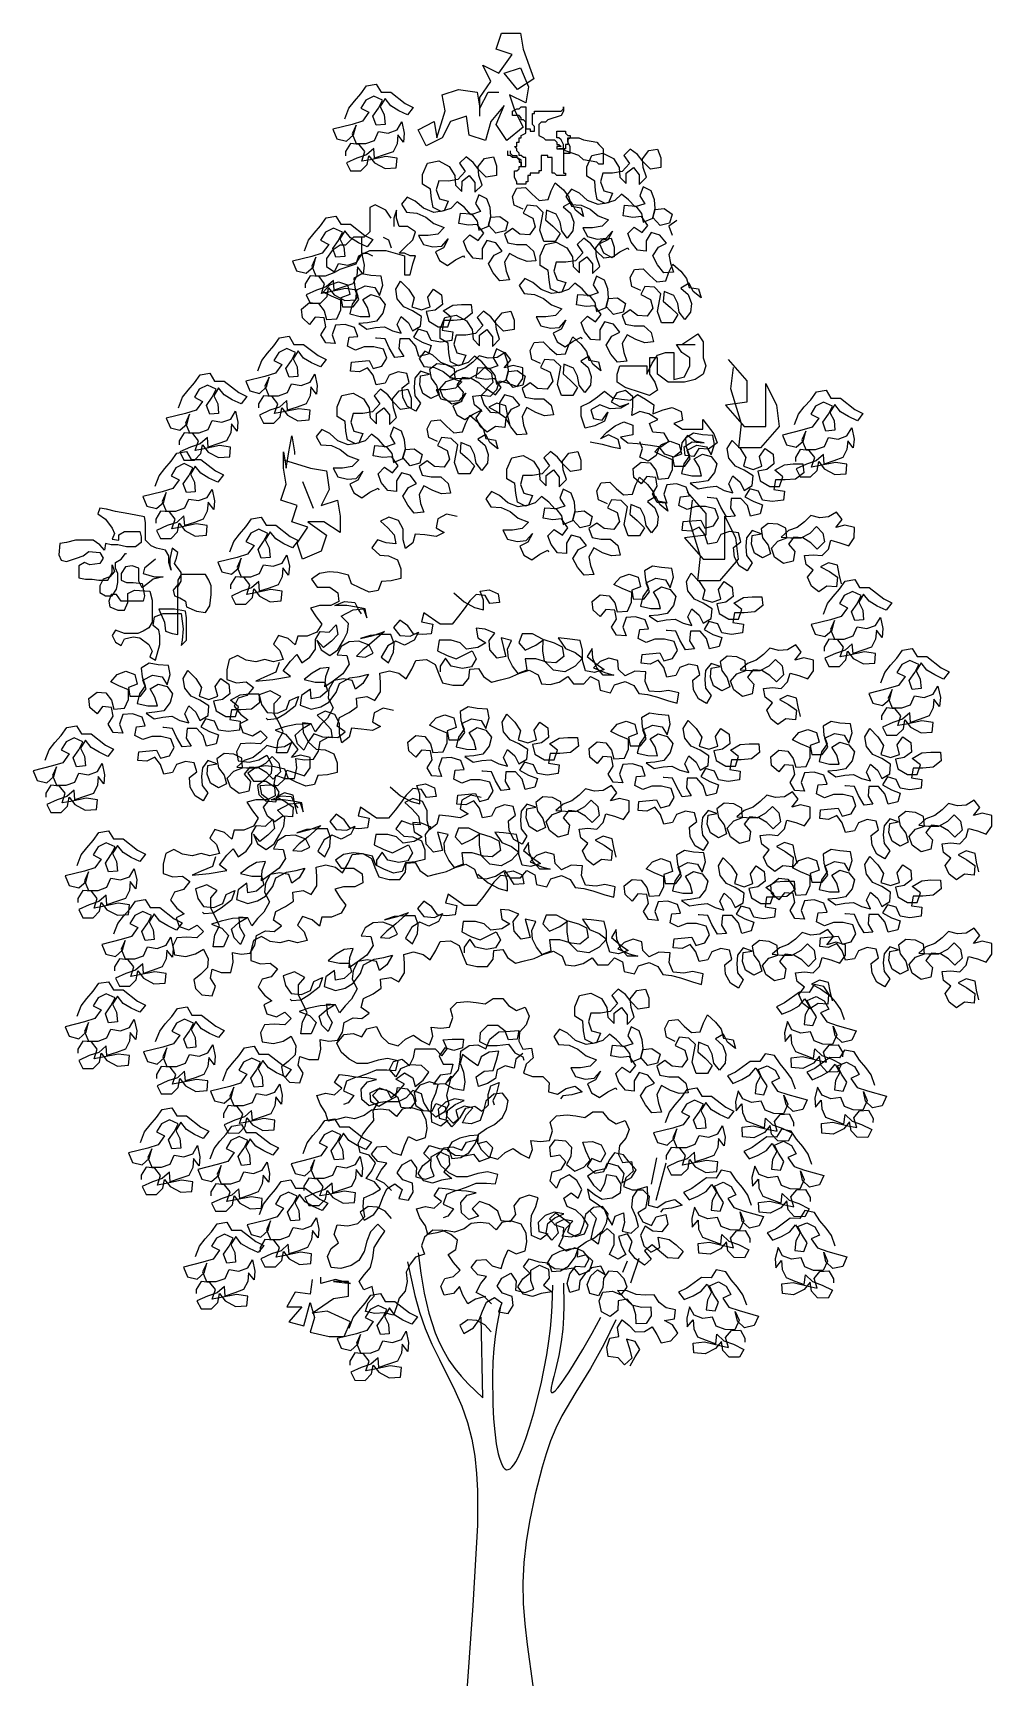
# Model space of a CAD drawing. Extents: x -624 to 3058, y 5313 to 11664.
import ezdxf

# ---------------------------------------------------------------- set-up
doc = ezdxf.new("R2010")
doc.units = 0
doc.header["$LTSCALE"] = 150
doc.layers.get('0').update_dxf_attribs({"linetype": 'CONTINUOUS'})

msp = doc.modelspace()

# ---------------------------------------------------------------- linework, layer by layer
at = {"color": 0}
for p, q in [((1502.6, 11150.8), (1521.1, 11194.1)), ((1521.1, 11194.1), (1564.4, 11203.3)), ((1564.4, 11203.3), (1604.5, 11181.6)), ((1604.5, 11181.6), (1626.1, 11147.6)), ((1669.4, 11218.6), (1644.7, 11193.9)), ((1644.7, 11193.9), (1666.3, 11163)), ((1697.2, 11197), (1669.4, 11218.6)), ((1718.8, 11169.2), (1697.2, 11197)), ((1715.7, 11181.5), (1740.5, 11212.4)), ((1718.8, 11147.5), (1715.7, 11181.5)), ((1740.5, 11212.4), (1774.5, 11218.5)), ((1774.5, 11218.5), (1786.8, 11184.5)), ((1786.8, 11184.5), (1786.7, 11147.5)), ((1502.5, 11113.8), (1502.6, 11150.8)), ((1564.3, 11126.1), (1555, 11092.1)), ((1601.4, 11126), (1564.3, 11126.1)), ((1638.5, 11132.2), (1601.4, 11126)), ((1626.1, 11147.6), (1629.2, 11110.5)), ((1666.3, 11163), (1638.5, 11132.2)), ((1653.9, 11126), (1681.7, 11147.6)), ((1653.9, 11085.8), (1653.9, 11126)), ((1681.7, 11147.6), (1703.3, 11119.7)), ((1703.3, 11119.7), (1703.3, 11082.7)), ((1746.6, 11141.3), (1718.8, 11169.2)), ((1731.1, 11110.5), (1718.8, 11147.5)), ((1786.7, 11147.5), (1746.6, 11141.3)), ((1443.8, 11064.4), (1422.1, 11036.6)), ((1474.7, 11048.9), (1443.8, 11064.4)), ((1533.4, 11095.2), (1502.5, 11113.8)), ((1536.4, 11058.1), (1533.4, 11095.2)), ((1542.6, 11024.1), (1536.4, 11058.1)), ((1555, 11092.1), (1567.3, 11058.1)), ((1567.3, 11058.1), (1601.3, 11048.8)), ((1629.2, 11110.5), (1653.9, 11085.8)), ((1703.3, 11082.7), (1731.1, 11110.5)), ((1718.7, 11073.4), (1706.3, 11039.4)), ((1749.6, 11057.9), (1718.7, 11073.4)), ((1761.9, 11023.9), (1749.6, 11057.9)), ((1422.1, 11036.6), (1440.6, 11005.7)), ((1440.6, 11005.7), (1480.8, 11002.6)), ((1505.5, 11021.1), (1474.7, 11048.9)), ((1480.8, 11002.6), (1514.8, 10987.1)), ((1545.7, 11005.6), (1505.5, 11021.1)), ((1514.8, 10987.1), (1545.6, 10962.4)), ((1573.5, 11008.7), (1542.6, 11024.1)), ((1585.8, 11011.7), (1545.7, 11005.6)), ((1610.6, 11021), (1573.5, 11008.7)), ((1601.3, 11048.8), (1585.8, 11011.7)), ((1635.3, 11045.7), (1610.6, 11021)), ((1663.1, 11024), (1635.3, 11045.7)), ((1641.4, 10962.3), (1647.6, 11002.4)), ((1647.6, 11002.4), (1690.8, 10999.3)), ((1687.8, 10996.2), (1663.1, 11024)), ((1724.8, 11008.5), (1687.8, 10996.2)), ((1690.8, 10999.3), (1712.4, 10971.5)), ((1706.3, 11039.4), (1724.8, 11008.5)), ((1755.7, 10956), (1765, 10990)), ((1765, 10990), (1761.9, 11023.9)), ((1765, 10986.9), (1799, 10989.9)), ((1799, 10989.9), (1829.8, 10968.3)), ((1545.6, 10962.4), (1585.8, 10946.9)), ((1585.8, 10946.9), (1561, 10922.2)), ((1678.5, 10956.1), (1641.4, 10962.3)), ((1712.4, 10959.1), (1678.5, 10956.1)), ((1712.4, 10971.5), (1718.6, 10937.5)), ((1737.1, 10925.1), (1712.4, 10959.1)), ((1715.5, 10897.3), (1737.1, 10925.1)), ((1718.6, 10937.5), (1755.7, 10952.9)), ((1755.7, 10952.9), (1765, 10986.9)), ((1783.5, 10925.1), (1755.7, 10956)), ((1820.5, 10934.3), (1783.5, 10925.1)), ((1848.3, 10943.5), (1817.4, 10921.9)), ((1829.8, 10968.3), (1820.5, 10934.3)), ((1524, 10916), (1486.9, 10916.1)), ((1486.9, 10916.1), (1505.4, 10882.1)), ((1505.4, 10882.1), (1542.5, 10872.8)), ((1561, 10922.2), (1524, 10916)), ((1542.5, 10872.8), (1576.4, 10875.8)), ((1582.6, 10869.6), (1551.7, 10854.2)), ((1576.4, 10875.8), (1601.2, 10903.6)), ((1601.2, 10903.6), (1582.6, 10869.6)), ((1659.9, 10894.3), (1684.6, 10919)), ((1672.2, 10860.3), (1659.9, 10894.3)), ((1696.9, 10829.4), (1672.2, 10860.3)), ((1684.6, 10919), (1715.5, 10897.3)), ((1730.9, 10866.4), (1730.8, 10826.3)), ((1749.4, 10897.3), (1730.9, 10866.4)), ((1783.4, 10888), (1749.4, 10897.3)), ((1808.1, 10857.1), (1783.4, 10888)), ((1817.4, 10921.9), (1829.8, 10888)), ((1551.7, 10854.2), (1567.1, 10820.2)), ((1567.1, 10820.2), (1598, 10801.7)), ((1598, 10801.7), (1628.9, 10823.3)), ((1628.9, 10823.3), (1659.8, 10838.7)), ((1659.8, 10838.7), (1662.9, 10832.5)), ((1730.8, 10826.3), (1696.9, 10829.4)), ((1755.5, 10807.7), (1777.2, 10841.7)), ((1774, 10773.7), (1755.5, 10807.7)), ((1777.2, 10841.7), (1808.1, 10857.1)), ((1835.9, 10847.8), (1817.3, 10813.8)), ((1817.3, 10813.8), (1823.5, 10779.8)), ((1798.7, 10742.8), (1774, 10773.7)), ((1835.8, 10745.9), (1798.7, 10742.8)), ((1823.5, 10779.8), (1835.8, 10745.9)), ((1750.5, 7241.6), (1771.3, 7342.1)), ((1805.7, 7321.5), (1768.1, 7178.9)), ((1640.2, 6903.5), (1658.8, 6947.4)), ((1702.8, 6956.1), (1670.4, 6861.3)), ((1103, 6420), (1096.1, 6729.7))]:
    msp.add_line(p, q, dxfattribs=at)
for points in [[(1092.2, 11344.4), (1092.2, 11416.6), (1133.5, 11478.5), (1102.5, 11540.4), (1164.5, 11509.5), (1216.2, 11581.7), (1154.2, 11602.3), (1174.8, 11664.2), (1247.2, 11664.2), (1257.5, 11602.3), (1298.8, 11488.8), (1236.8, 11447.6), (1185.2, 11509.5), (1247.2, 11530.1), (1278.2, 11457.9), (1267.8, 11396), (1205.8, 11426.9), (1226.5, 11365.1), (1257.5, 11303.2), (1195.5, 11251.6), (1154.2, 11313.5), (1185.2, 11385.7), (1133.5, 11323.8), (1112.8, 11251.6), (1050.9, 11272.2), (1040.5, 11344.4), (978.5, 11323.8), (947.5, 11261.9), (885.6, 11230.9), (854.6, 11292.8), (916.5, 11323.8), (926.9, 11261.9), (957.9, 11365.1), (947.5, 11426.9), (1009.5, 11447.6), (1081.9, 11437.3), (1092.2, 11375.4), (1123.2, 11437.3), (1164.5, 11437.3)], [(573.1, 11335.2), (588.6, 11375.3), (610.2, 11403.1), (635, 11430.9), (656.6, 11461.8), (693.7, 11467.9), (712.2, 11437), (749.3, 11437), (804.8, 11393.7), (835.7, 11378.2), (814.1, 11350.4), (780.1, 11365.9), (749.2, 11384.5), (727.6, 11412.3), (709.1, 11381.4), (724.5, 11350.5), (727.5, 11313.4), (693.5, 11310.4), (681.2, 11344.4), (702.9, 11375.2), (718.3, 11406.1), (684.4, 11421.6), (653.5, 11406.2), (634.9, 11375.3), (665.8, 11359.8), (641, 11325.9), (600.9, 11313.5), (526.7, 11295.1), (542.1, 11258), (579.2, 11248.7), (607, 11273.4), (616.3, 11310.4), (600.8, 11276.5), (616.3, 11239.4), (653.3, 11239.4), (687.3, 11251.7), (702.8, 11285.6), (739.9, 11279.4), (773.8, 11291.8), (792.4, 11322.6), (801.6, 11279.4), (798.5, 11245.4), (776.9, 11273.2), (773.8, 11239.2), (758.3, 11208.4), (724.3, 11196), (687.3, 11183.7), (684.2, 11220.8), (656.4, 11196.1), (619.3, 11183.8), (579.1, 11165.3), (594.5, 11134.4), (634.7, 11134.3), (659.4, 11159), (665.6, 11193), (687.2, 11165.2), (727.4, 11143.5), (770.6, 11146.6), (773.7, 11183.6), (730.5, 11189.9), (671.8, 11177.6), (637.8, 11171.4), (650.2, 11208.5), (628.6, 11236.3), (594.6, 11239.4), (576.1, 11208.5), (576.1, 11193.1)], [(1208, 11211.1), (1208, 11202.6), (1216.5, 11194.1), (1233.5, 11194.1), (1233.5, 11185.6), (1242, 11177.1), (1242, 11168.6), (1250.6, 11168.6), (1250.6, 11151.6), (1267.6, 11151.6), (1267.6, 11185.6), (1259.1, 11185.6), (1250.6, 11194.1), (1242, 11194.1), (1242, 11202.6), (1233.5, 11211.1), (1233.5, 11219.6), (1225, 11228.1), (1233.5, 11228.1), (1233.5, 11245.1), (1242, 11245.1), (1242, 11262.2), (1250.6, 11262.2), (1250.6, 11270.7), (1267.6, 11279.2), (1267.6, 11321.7), (1259.1, 11330.2), (1250.6, 11330.2), (1250.6, 11338.7), (1242, 11347.2), (1216.5, 11347.2), (1216.5, 11364.3), (1233.5, 11372.8), (1242, 11372.8), (1250.6, 11381.3), (1267.6, 11381.3), (1267.6, 11296.2), (1284.6, 11296.2), (1284.6, 11287.7), (1301.7, 11287.7), (1301.7, 11304.7), (1293.2, 11313.2), (1293.2, 11355.7), (1301.7, 11355.7), (1301.7, 11364.3), (1403.9, 11364.3), (1412.5, 11372.8), (1412.5, 11381.3), (1412.5, 11364.3), (1403.9, 11347.2), (1352.8, 11330.2), (1344.3, 11321.7), (1327.3, 11321.7), (1318.7, 11313.2), (1318.7, 11270.7), (1335.8, 11262.2), (1344.3, 11253.7), (1378.4, 11253.7), (1386.9, 11245.1), (1386.9, 11236.6), (1395.4, 11236.6), (1403.9, 11228.1), (1386.9, 11228.1), (1386.9, 11219.6), (1412.5, 11219.6), (1412.5, 11236.6), (1403.9, 11253.7), (1395.4, 11262.2), (1386.9, 11262.2), (1386.9, 11287.7), (1421, 11287.7), (1421, 11279.2), (1429.5, 11270.7), (1438, 11270.7), (1438, 11262.2), (1429.5, 11253.7), (1429.5, 11236.6), (1421, 11236.6), (1421, 11219.6), (1395.4, 11219.6), (1412.5, 11219.6), (1412.5, 11202.6), (1438, 11202.6), (1438, 11228.1), (1429.5, 11245.1), (1429.5, 11262.2), (1472.1, 11262.2), (1489.2, 11253.7), (1540.3, 11245.1), (1548.8, 11236.6), (1565.8, 11219.6), (1565.8, 11160.1), (1548.8, 11160.1), (1540.3, 11168.6), (1489.2, 11177.1), (1472.1, 11194.1), (1421, 11211.1), (1412.5, 11219.6), (1412.5, 11126), (1421, 11126), (1421, 11117.5), (1386.9, 11117.5), (1378.4, 11126), (1369.9, 11126), (1369.9, 11185.6), (1352.8, 11185.6), (1352.8, 11194.1), (1327.3, 11194.1), (1327.3, 11134.5), (1318.7, 11134.5), (1318.7, 11126), (1284.6, 11126), (1284.6, 11117.5), (1276.1, 11117.5), (1276.1, 11092), (1267.6, 11092), (1267.6, 11083.5), (1233.5, 11083.5), (1233.5, 11092), (1225, 11109), (1225, 11134.5), (1233.5, 11134.5), (1242, 11143.1), (1242, 11151.6), (1250.6, 11151.6), (1250.6, 11177.1), (1233.5, 11185.6), (1216.5, 11185.6), (1208, 11194.1), (1199.4, 11194.1), (1199.4, 11211.1)], [(1257.7, 10987.4), (1223.8, 11002.8), (1217.6, 11036.8), (1233.1, 11067.7), (1267.1, 11070.8), (1291.8, 11046), (1319.6, 11021.3), (1353.5, 11024.3), (1365.9, 11058.3), (1381.4, 11089.2), (1412.3, 11061.4), (1433.9, 11033.5), (1443.1, 10999.5), (1480.2, 10993.3), (1489.4, 10959.3), (1458.5, 10984.1), (1443.1, 11015), (1412.2, 10996.5), (1440, 10971.7), (1452.3, 10937.8), (1449.2, 10903.8), (1427.5, 10876), (1405.9, 10903.8), (1399.8, 10937.8), (1384.4, 10968.7), (1347.3, 10984.2), (1344.2, 10947.1), (1372, 10922.4), (1399.7, 10894.6), (1381.2, 10863.7), (1337.9, 10863.7), (1322.5, 10907), (1335, 10974.9), (1310.3, 10999.7), (1273.2, 11002.8), (1257.7, 10971.9), (1294.8, 10953.3), (1304, 10919.4), (1282.4, 10888.5), (1245.3, 10891.6), (1217.5, 10913.3), (1186.6, 10891.7), (1198.9, 10857.7), (1232.9, 10851.5), (1270, 10851.4), (1297.7, 10826.7), (1307, 10789.6), (1273, 10786.6), (1239, 10798.9), (1205.1, 10817.5), (1186.5, 10783.5), (1192.7, 10749.6), (1205, 10715.6), (1167.9, 10712.5), (1143.2, 10743.4), (1124.7, 10777.4), (1146.4, 10811.4), (1177.3, 10826.8), (1152.6, 10857.7), (1118.6, 10867), (1100.1, 10836.1), (1100, 10796), (1066, 10799.1), (1041.4, 10830), (1029, 10864), (1053.8, 10888.7), (1084.6, 10867), (1106.3, 10894.8), (1081.6, 10928.8), (1047.6, 10925.8), (1010.6, 10932), (1016.8, 10972.1), (1060, 10969), (1081.6, 10941.2), (1087.8, 10907.2), (1124.9, 10922.6), (1134.1, 10956.6), (1168.1, 10959.6), (1199, 10938), (1189.7, 10904), (1152.6, 10894.8), (1124.9, 10925.7), (1134.2, 10959.7), (1131.1, 10993.6), (1118.8, 11027.6), (1087.9, 11043.1), (1075.5, 11009.1), (1094, 10978.2), (1056.9, 10965.9), (1032.2, 10993.7), (1004.5, 11015.4), (979.7, 10990.7), (942.6, 10978.4), (911.8, 10993.9), (905.6, 11027.8), (902.6, 11064.9), (871.7, 11083.5), (871.7, 11120.5), (890.3, 11163.8), (933.6, 11173), (973.7, 11151.3), (995.3, 11117.3), (998.3, 11080.3), (1023, 11055.5), (1023.1, 11095.7), (1050.9, 11117.3), (1072.5, 11089.5), (1072.5, 11052.4), (1100.3, 11080.2), (1088, 11117.3), (1084.9, 11151.2), (1109.6, 11182.1), (1143.6, 11188.2), (1156, 11154.3), (1155.9, 11117.2), (1115.8, 11111), (1088, 11138.9), (1066.4, 11166.7), (1038.6, 11188.3), (1013.9, 11163.7), (1035.5, 11132.7), (1007.6, 11101.9), (970.6, 11095.7), (933.5, 11095.8), (924.2, 11061.8), (936.5, 11027.8), (970.5, 11018.5), (955, 10981.5), (914.8, 10975.3), (874.7, 10990.8), (843.8, 11018.6), (813, 11034.1), (791.3, 11006.3), (809.8, 10975.4), (850, 10972.3), (883.9, 10956.8), (914.8, 10932.1), (954.9, 10916.6), (930.2, 10891.9), (893.1, 10885.8), (856.1, 10885.8), (874.6, 10851.8), (911.6, 10842.5), (945.6, 10845.5), (970.4, 10873.3), (951.8, 10839.4), (920.9, 10823.9), (936.3, 10790), (967.2, 10771.4), (998.1, 10793), (1029, 10808.4), (1032.1, 10802.2)], [(751.2, 10952.4), (730.6, 10983.4), (709.9, 10993.7), (689.3, 11004), (668.6, 10993.7), (668.6, 10900.8), (647.9, 10880.2), (606.6, 10880.2), (575.6, 10849.3), (554.9, 10849.3), (523.9, 10828.6), (503.3, 10797.7), (503.3, 10766.7), (534.3, 10746.1), (554.9, 10756.4), (616.9, 10777), (627.3, 10808), (647.9, 10818.3), (668.6, 10828.6), (730.6, 10828.6), (802.9, 10808), (802.9, 10735.8), (823.6, 10735.8), (833.9, 10777), (844.2, 10808), (823.6, 10808), (802.9, 10818.3), (782.2, 10818.3), (802.9, 10838.9), (833.9, 10869.9), (844.2, 10900.8), (813.2, 10921.5), (782.2, 10921.5), (771.9, 10952.4), (771.9, 10983.4), (761.6, 10952.4), (761.6, 10921.5)], [(418.5, 10827.8), (434, 10867.9), (455.6, 10895.7), (480.3, 10923.5), (502, 10954.4), (539.1, 10960.5), (557.6, 10929.6), (594.6, 10929.6), (650.2, 10886.3), (681.1, 10870.8), (659.4, 10843), (625.5, 10858.5), (594.6, 10877.1), (573, 10904.9), (554.4, 10874), (569.9, 10843.1), (572.9, 10806), (538.9, 10803), (526.6, 10837), (548.3, 10867.8), (563.7, 10898.7), (529.8, 10914.2), (498.9, 10898.8), (480.3, 10867.9), (511.2, 10852.4), (486.4, 10818.5), (446.3, 10806.1), (372.1, 10787.7), (387.5, 10750.6), (424.6, 10741.3), (452.4, 10766), (461.7, 10803), (446.2, 10769.1), (461.6, 10732), (498.7, 10732), (532.7, 10744.3), (548.2, 10778.3), (585.2, 10772), (619.2, 10784.4), (637.8, 10815.2), (647, 10772), (643.9, 10738), (622.3, 10765.8), (619.2, 10731.9), (603.7, 10701), (569.7, 10688.7), (532.6, 10676.3), (529.6, 10713.4), (501.8, 10688.7), (464.7, 10676.4), (424.5, 10657.9), (439.9, 10627), (480.1, 10627), (504.8, 10651.6), (511, 10685.6), (532.6, 10657.8), (572.8, 10636.1), (616, 10639.2), (619.1, 10676.3), (575.9, 10682.5), (517.2, 10670.2), (483.2, 10664), (495.6, 10701.1), (474, 10728.9), (440, 10732), (421.4, 10701.1), (421.4, 10685.7)], [(637.6, 10880.2), (637.6, 10818.3), (658.3, 10818.3), (678.9, 10808)], [(720.2, 10880.2), (740.9, 10869.9), (751.2, 10838.9)], [(1709.5, 10675), (1675.5, 10690.4), (1669.4, 10724.4), (1684.9, 10755.3), (1718.8, 10758.4), (1743.5, 10733.6), (1771.3, 10708.9), (1805.3, 10711.9), (1817.7, 10745.9), (1833.2, 10776.8), (1864, 10749), (1885.6, 10721.1), (1894.9, 10687.1), (1931.9, 10680.9), (1941.2, 10646.9), (1910.3, 10671.7), (1894.9, 10702.6), (1864, 10684.1), (1891.7, 10659.4), (1904.1, 10625.4), (1900.9, 10591.4), (1879.3, 10563.6), (1857.7, 10591.4), (1851.6, 10625.4), (1836.1, 10656.3), (1799.1, 10671.8), (1796, 10634.7), (1823.7, 10610), (1851.5, 10582.2), (1833, 10551.3), (1789.7, 10551.3), (1774.3, 10594.6), (1786.7, 10662.5), (1762, 10687.3), (1725, 10690.4), (1709.5, 10659.5), (1746.5, 10640.9), (1755.8, 10607), (1734.1, 10576.1), (1697.1, 10579.2), (1669.3, 10600.9), (1638.4, 10579.3), (1650.7, 10545.3), (1684.7, 10539.1), (1721.7, 10539), (1749.5, 10514.3), (1758.7, 10477.2), (1724.8, 10474.2), (1690.8, 10486.5), (1656.8, 10505.1), (1638.3, 10471.2), (1644.4, 10437.2), (1656.7, 10403.2), (1619.7, 10400.1), (1595, 10431), (1576.5, 10465), (1598.1, 10499), (1629, 10514.4), (1604.4, 10545.3), (1570.4, 10554.6), (1551.8, 10523.7), (1551.8, 10483.6), (1517.8, 10486.7), (1493.1, 10517.6), (1480.8, 10551.6), (1505.5, 10576.3), (1536.4, 10554.6), (1558.1, 10582.4), (1533.4, 10616.4), (1499.4, 10613.4), (1462.3, 10619.6), (1468.5, 10659.7), (1511.8, 10656.6), (1533.4, 10628.8), (1539.5, 10594.8), (1576.6, 10610.2), (1585.9, 10644.2), (1619.9, 10647.2), (1650.8, 10625.6), (1641.5, 10591.6), (1604.4, 10582.4), (1576.6, 10613.3), (1585.9, 10647.3), (1582.9, 10681.3), (1570.5, 10715.2), (1539.7, 10730.7), (1527.3, 10696.8), (1545.8, 10665.8), (1508.7, 10653.5), (1484, 10681.3), (1456.2, 10703), (1431.5, 10678.3), (1394.4, 10666), (1363.5, 10681.5), (1357.4, 10715.4), (1354.3, 10752.5), (1323.5, 10771.1), (1323.5, 10808.1), (1342.1, 10851.4), (1385.3, 10860.6), (1425.5, 10838.9), (1447.1, 10804.9), (1450.1, 10767.9), (1474.8, 10743.1), (1474.8, 10783.3), (1502.7, 10804.9), (1524.3, 10777.1), (1524.2, 10740), (1552, 10767.8), (1539.7, 10804.9), (1536.7, 10838.8), (1561.4, 10869.7), (1595.4, 10875.9), (1607.7, 10841.9), (1607.7, 10804.8), (1567.5, 10798.7), (1539.7, 10826.5), (1518.1, 10854.3), (1490.4, 10876), (1465.6, 10851.3), (1487.2, 10820.4), (1459.4, 10789.5), (1422.3, 10783.3), (1385.3, 10783.4), (1376, 10749.4), (1388.3, 10715.4), (1422.2, 10706.1), (1406.8, 10669.1), (1366.6, 10662.9), (1326.5, 10678.4), (1295.6, 10706.2), (1264.7, 10721.7), (1243.1, 10693.9), (1261.6, 10663), (1301.7, 10659.9), (1335.7, 10644.4), (1366.6, 10619.7), (1406.7, 10604.2), (1382, 10579.5), (1344.9, 10573.4), (1307.8, 10573.4), (1326.3, 10539.4), (1363.4, 10530.1), (1397.4, 10533.2), (1422.1, 10560.9), (1403.6, 10527), (1372.6, 10511.6), (1388.1, 10477.6), (1418.9, 10459), (1449.8, 10480.6), (1480.7, 10496), (1483.8, 10489.8)], [(1206.7, 10161.2), (1197.5, 10198.3), (1191.3, 10232.3), (1157.3, 10241.6), (1126.4, 10226.2), (1160.4, 10207.6), (1191.3, 10186), (1188.1, 10148.9), (1151.1, 10152), (1120.2, 10130.4), (1092.4, 10152.1), (1077, 10186.1), (1098.6, 10213.8), (1070.8, 10235.5), (1064.7, 10269.5), (1098.7, 10272.5), (1132.6, 10269.4), (1157.4, 10294.1), (1166.7, 10328.1), (1200.6, 10318.8), (1234.6, 10306.4), (1256.3, 10337.3), (1256.3, 10377.4), (1219.2, 10386.7), (1185.3, 10377.5), (1210, 10408.4), (1188.4, 10436.2), (1157.5, 10417.7), (1123.5, 10414.6), (1089.5, 10423.9), (1064.8, 10399.2), (1037, 10377.6), (1003, 10365.3), (975.2, 10340.6), (1012.2, 10337.5), (1052.4, 10337.5), (1086.4, 10356), (1111.1, 10380.6), (1135.8, 10355.9), (1142, 10321.9), (1114.1, 10294.1), (1089.4, 10318.9), (1058.6, 10337.4), (1024.6, 10340.6), (1002.9, 10312.8), (1027.6, 10285), (1021.4, 10247.9), (984.3, 10238.7), (950.4, 10263.4), (938.1, 10297.4), (962.8, 10325.2), (996.8, 10337.5), (993.7, 10374.6), (962.9, 10390), (925.8, 10393.2), (898, 10371.6), (904.1, 10337.6), (925.7, 10309.8), (935, 10275.8), (904, 10260.4), (873.2, 10278.9), (860.8, 10312.9), (864, 10346.9), (898, 10353), (864, 10365.4), (842.3, 10337.6), (839.2, 10303.7), (842.3, 10269.7), (863.9, 10241.9), (845.3, 10211), (814.4, 10229.6), (795.9, 10263.6), (792.9, 10300.6), (820.7, 10322.2), (811.5, 10356.2), (777.5, 10362.4), (743.5, 10350.1), (728, 10319.2), (694, 10313.1), (681.7, 10350.1), (660.1, 10378), (629.2, 10362.6), (595.2, 10365.7), (598.4, 10399.6), (666.3, 10405.8), (681.7, 10374.9), (715.7, 10384.1), (734.3, 10415), (722, 10449), (684.9, 10458.3), (647.8, 10458.3), (613.8, 10446), (583, 10461.4), (589.2, 10495.4), (623.2, 10498.5), (610.8, 10532.5), (573.8, 10544.9), (536.7, 10541.8), (524.3, 10504.7), (536.6, 10470.8), (499.6, 10473.9), (481.1, 10504.8), (499.6, 10535.7), (493.5, 10569.6), (459.5, 10572.8), (437.9, 10545), (410.1, 10569.7), (407, 10603.7), (437.9, 10628.4), (471.9, 10625.3), (493.5, 10597.4), (502.8, 10563.5), (542.9, 10566.5), (558.4, 10600.5), (558.4, 10637.5), (521.4, 10653), (490.5, 10668.5), (515.2, 10696.3), (549.2, 10708.6), (583.2, 10696.2), (592.4, 10659.1), (558.4, 10646.8), (564.6, 10612.8), (604.7, 10612.8), (626.4, 10640.6), (614.1, 10674.6), (651.1, 10693.1), (688.2, 10686.8), (706.7, 10655.9), (719.1, 10696.1), (713, 10730.1), (672.8, 10733.2), (638.8, 10739.4), (607.9, 10720.9), (611, 10686.9), (623.3, 10652.9), (601.7, 10622.1), (592.4, 10585), (632.5, 10575.7), (669.6, 10575.7), (660.3, 10609.6), (641.8, 10640.6), (672.7, 10659.1), (706.7, 10649.8), (728.3, 10621.9), (719, 10588), (694.3, 10557.1), (660.3, 10551), (626.3, 10547.9), (657.2, 10526.2), (691.2, 10532.4), (725.1, 10535.5), (756, 10520), (790, 10510.7), (774.6, 10544.7), (790, 10575.5), (817.8, 10550.8), (833.2, 10519.9), (864.1, 10538.4), (867.3, 10575.5), (833.3, 10597.1), (799.3, 10612.6), (774.7, 10643.5), (768.5, 10680.6), (787.1, 10711.5), (817.9, 10680.6), (839.5, 10646.6), (830.2, 10612.6), (867.3, 10600.2), (901.3, 10612.5), (892, 10649.6), (913.7, 10680.5), (944.6, 10658.8), (947.6, 10621.7), (919.8, 10600.1), (885.8, 10594), (895.1, 10556.9), (932.1, 10535.3), (969.2, 10535.2), (981.6, 10572.3), (950.7, 10597), (987.8, 10618.6), (1021.8, 10621.7), (1058.8, 10621.6), (1061.9, 10587.7), (1031, 10563), (990.8, 10559.9), (953.7, 10560), (947.5, 10522.9), (987.7, 10516.7), (984.6, 10482.7), (941.3, 10476.6), (904.3, 10482.8), (888.8, 10516.8), (854.9, 10526.1), (836.3, 10495.2), (870.3, 10476.6), (904.2, 10464.2), (894.9, 10430.3), (857.9, 10421), (845.5, 10461.2), (820.9, 10489), (783.8, 10489.1), (780.7, 10452), (799.2, 10421.1), (765.2, 10418), (743.6, 10455.1), (728.2, 10489.1), (694.2, 10492.2), (691.1, 10492.2)], [(1325, 10394.8), (1291.1, 10410.3), (1284.9, 10444.3), (1300.4, 10475.2), (1334.4, 10478.2), (1359.1, 10453.5), (1386.8, 10428.7), (1420.8, 10431.8), (1433.2, 10465.8), (1448.7, 10496.6), (1479.5, 10468.8), (1501.1, 10441), (1510.4, 10407), (1547.4, 10400.8), (1556.7, 10366.8), (1525.8, 10391.6), (1510.4, 10422.5), (1479.5, 10403.9), (1507.3, 10379.2), (1519.6, 10345.2), (1516.5, 10311.2), (1494.8, 10283.5), (1473.2, 10311.3), (1467.1, 10345.3), (1451.7, 10376.2), (1414.6, 10391.7), (1411.5, 10354.6), (1439.3, 10329.8), (1467, 10302), (1448.5, 10271.1), (1405.2, 10271.2), (1389.8, 10314.4), (1402.2, 10382.4), (1377.5, 10407.1), (1340.5, 10410.3), (1325, 10379.4), (1362.1, 10360.8), (1371.3, 10326.8), (1349.6, 10296), (1312.6, 10299.1), (1284.8, 10320.7), (1253.9, 10299.1), (1266.2, 10265.1), (1300.2, 10258.9), (1337.3, 10258.9), (1365, 10234.2), (1374.3, 10197.1), (1340.3, 10194), (1306.3, 10206.4), (1272.4, 10225), (1253.8, 10191), (1259.9, 10157), (1272.3, 10123), (1235.2, 10120), (1210.5, 10150.9), (1192, 10184.9), (1213.7, 10218.9), (1244.6, 10234.3), (1219.9, 10265.2), (1185.9, 10274.5), (1167.3, 10243.6), (1167.3, 10203.4), (1133.3, 10206.6), (1108.6, 10237.5), (1096.3, 10271.5), (1121.1, 10296.2), (1151.9, 10274.5), (1173.6, 10302.3), (1148.9, 10336.3), (1114.9, 10333.2), (1077.8, 10339.4), (1084.1, 10379.6), (1127.3, 10376.5), (1148.9, 10348.6), (1155.1, 10314.7), (1192.1, 10330.1), (1201.4, 10364), (1235.4, 10367.1), (1266.3, 10345.5), (1257, 10311.5), (1219.9, 10302.2), (1192.1, 10333.2), (1201.4, 10367.1), (1198.4, 10401.1), (1186.1, 10435.1), (1155.2, 10450.6), (1142.8, 10416.6), (1161.3, 10385.7), (1124.2, 10373.4), (1099.5, 10401.2), (1071.7, 10422.9), (1047, 10398.2), (1009.9, 10385.8), (979.1, 10401.3), (972.9, 10435.3), (969.9, 10472.4), (939, 10490.9), (939, 10528), (957.6, 10571.2), (1000.8, 10580.5), (1041, 10558.8), (1062.6, 10524.8), (1065.6, 10487.7), (1090.3, 10463), (1090.4, 10503.2), (1118.2, 10524.8), (1139.8, 10496.9), (1139.7, 10459.9), (1167.6, 10487.6), (1155.2, 10524.7), (1152.2, 10558.7), (1176.9, 10589.6), (1210.9, 10595.7), (1223.2, 10561.7), (1223.2, 10524.7), (1183, 10518.5), (1155.3, 10546.3), (1133.7, 10574.2), (1105.9, 10595.8), (1081.1, 10571.1), (1102.7, 10540.2), (1074.9, 10509.3), (1037.8, 10503.2), (1000.8, 10503.2), (991.5, 10469.3), (1003.8, 10435.3), (1037.8, 10426), (1022.3, 10388.9), (982.1, 10382.8), (942, 10398.3), (911.1, 10426.1), (880.2, 10441.6), (858.6, 10413.8), (877.1, 10382.9), (917.3, 10379.8), (951.2, 10364.3), (982.1, 10339.5), (1022.2, 10324.1), (997.5, 10299.4), (960.4, 10293.2), (923.4, 10293.3), (941.9, 10259.3), (978.9, 10250), (1012.9, 10253), (1037.6, 10280.8), (1019.1, 10246.8), (988.2, 10231.4), (1003.6, 10197.4), (1034.5, 10178.9), (1065.4, 10200.5), (1096.3, 10215.9), (1099.4, 10209.7)], [(238.7, 10366.4), (254.2, 10406.5), (275.9, 10434.3), (300.6, 10462.1), (322.2, 10492.9), (359.3, 10499.1), (377.8, 10468.2), (414.9, 10468.1), (470.5, 10424.8), (501.3, 10409.4), (479.7, 10381.6), (445.7, 10397.1), (414.8, 10415.6), (393.3, 10443.5), (374.7, 10412.6), (390.1, 10381.7), (393.2, 10344.6), (359.2, 10341.5), (346.9, 10375.5), (368.5, 10406.4), (384, 10437.3), (350, 10452.8), (319.1, 10437.3), (300.5, 10406.5), (331.4, 10391), (306.7, 10357), (266.5, 10344.7), (192.4, 10326.3), (207.8, 10289.2), (244.8, 10279.9), (272.7, 10304.6), (282, 10341.6), (266.5, 10307.7), (281.9, 10270.6), (319, 10270.5), (352.9, 10282.9), (368.4, 10316.8), (405.5, 10310.6), (439.5, 10322.9), (458, 10353.8), (467.3, 10310.6), (464.1, 10276.6), (442.5, 10304.4), (439.4, 10270.4), (424, 10239.5), (390, 10227.2), (352.9, 10214.9), (349.8, 10252), (322, 10227.3), (284.9, 10215), (244.8, 10196.5), (260.2, 10165.6), (300.3, 10165.5), (325.1, 10190.2), (331.3, 10224.2), (352.9, 10196.4), (393, 10174.7), (436.3, 10177.8), (439.4, 10214.8), (396.1, 10221), (337.4, 10208.7), (303.4, 10202.6), (315.8, 10239.6), (294.2, 10267.5), (260.3, 10270.6), (241.7, 10239.7), (241.7, 10224.3)], [(1867.1, 10467.6), (1898, 10488.2), (1929, 10508.8), (1949.7, 10477.9), (1949.7, 10416), (1960, 10385), (1949.7, 10354.1), (1918.7, 10333.5), (1877.4, 10323.2), (1815.4, 10323.2), (1774.1, 10354.1), (1774.1, 10416), (1743.1, 10416), (1743.1, 10354.1), (1763.7, 10323.2), (1774.1, 10292.2), (1743.1, 10271.6), (1712.1, 10281.9), (1650.1, 10302.5), (1619.1, 10323.2), (1619.1, 10354.1), (1629.4, 10385), (1732.7, 10385), (1732.7, 10354.1), (1753.4, 10395.4), (1774.1, 10426.3), (1805.1, 10436.6), (1836.1, 10436.6), (1836.1, 10333.5), (1877.4, 10343.8), (1898, 10385), (1898, 10416), (1867.1, 10436.6), (1846.4, 10467.6), (1918.7, 10467.6)], [(-66, 10224.5), (-50.6, 10264.7), (-28.9, 10292.4), (-4.2, 10320.2), (17.5, 10351.1), (54.6, 10357.2), (73.1, 10326.3), (110.1, 10326.3), (165.7, 10283), (196.6, 10267.5), (174.9, 10239.7), (141, 10255.2), (110.1, 10273.8), (88.5, 10301.6), (69.9, 10270.7), (85.3, 10239.8), (88.4, 10202.8), (54.4, 10199.7), (42.1, 10233.7), (63.7, 10264.6), (79.2, 10295.4), (45.2, 10310.9), (14.3, 10295.5), (-4.2, 10264.6), (26.7, 10249.1), (1.9, 10215.2), (-38.3, 10202.9), (-112.4, 10184.4), (-97, 10147.3), (-59.9, 10138), (-32.1, 10162.7), (-22.8, 10199.8), (-38.3, 10165.8), (-22.9, 10128.7), (14.2, 10128.7), (48.2, 10141), (63.7, 10175), (100.7, 10168.8), (134.7, 10181.1), (153.3, 10212), (162.5, 10168.7), (159.4, 10134.7), (137.8, 10162.6), (134.7, 10128.6), (119.2, 10097.7), (85.2, 10085.4), (48.1, 10073.1), (45.1, 10110.1), (17.2, 10085.4), (-19.8, 10073.1), (-60, 10054.6), (-44.6, 10023.7), (-4.4, 10023.7), (20.3, 10048.4), (26.5, 10082.3), (48.1, 10054.5), (88.2, 10032.9), (131.5, 10035.9), (134.6, 10073), (91.4, 10079.2), (32.7, 10066.9), (-1.3, 10060.7), (11.1, 10097.8), (-10.5, 10125.6), (-44.5, 10128.7), (-63.1, 10097.9), (-63.1, 10082.4)], [(2044.9, 10410.5), (2117.2, 10328), (2117.2, 10245.4), (2034.6, 10235.1), (2106.9, 10152.6), (2189.6, 10152.6), (2189.6, 10317.6), (2230.9, 10235.1), (2241.2, 10152.6), (2168.9, 10070.1), (2086.3, 10070.1), (2096.6, 10162.9), (2055.3, 10297), (2065.6, 10379.5)], [(929.4, 10094.6), (895.4, 10110), (889.2, 10144), (904.7, 10174.9), (938.7, 10178), (963.4, 10153.2), (991.2, 10128.5), (1025.1, 10131.6), (1037.5, 10165.5), (1053, 10196.4), (1083.9, 10168.6), (1105.5, 10140.7), (1114.7, 10106.8), (1151.8, 10100.5), (1161, 10066.6), (1130.1, 10091.3), (1114.7, 10122.2), (1083.8, 10103.7), (1111.6, 10079), (1123.9, 10045), (1120.8, 10011), (1099.1, 9983.2), (1077.5, 10011), (1071.4, 10045), (1056, 10075.9), (1018.9, 10091.4), (1015.8, 10054.3), (1043.6, 10029.6), (1071.4, 10001.8), (1052.8, 9970.9), (1009.6, 9970.9), (994.1, 10014.2), (1006.6, 10082.1), (981.9, 10106.9), (944.8, 10110), (929.3, 10079.1), (966.4, 10060.6), (975.6, 10026.6), (954, 9995.7), (916.9, 9998.8), (889.1, 10020.5), (858.2, 9998.9), (870.5, 9964.9), (904.5, 9958.7), (941.6, 9958.6), (969.4, 9933.9), (978.6, 9896.8), (944.6, 9893.8), (910.6, 9906.2), (876.7, 9924.7), (858.1, 9890.8), (864.3, 9856.8), (876.6, 9822.8), (839.5, 9819.7), (814.8, 9850.6), (796.3, 9884.6), (818, 9918.6), (848.9, 9934), (824.2, 9964.9), (790.2, 9974.2), (771.7, 9943.4), (771.6, 9903.2), (737.7, 9906.3), (713, 9937.2), (700.6, 9971.2), (725.4, 9995.9), (756.3, 9974.3), (777.9, 10002), (753.2, 10036), (719.2, 10033), (682.2, 10039.2), (688.4, 10079.3), (731.6, 10076.2), (753.2, 10048.4), (759.4, 10014.4), (796.5, 10029.8), (805.8, 10063.8), (839.7, 10066.9), (870.6, 10045.2), (861.3, 10011.2), (824.2, 10002), (796.5, 10032.9), (805.8, 10066.9), (802.7, 10100.9), (790.4, 10134.9), (759.5, 10150.3), (747.1, 10116.4), (765.6, 10085.5), (728.5, 10073.1), (703.9, 10101), (676.1, 10122.6), (651.3, 10097.9), (614.3, 10085.6), (583.4, 10101.1), (577.2, 10135.1), (574.2, 10172.1), (543.3, 10190.7), (543.3, 10227.8), (561.9, 10271), (605.2, 10280.2), (645.3, 10258.5), (666.9, 10224.6), (670, 10187.5), (694.6, 10162.7), (694.7, 10202.9), (722.5, 10224.5), (744.1, 10196.7), (744.1, 10159.6), (771.9, 10187.4), (759.6, 10224.5), (756.5, 10258.4), (781.3, 10289.3), (815.2, 10295.5), (827.6, 10261.5), (827.5, 10224.4), (787.4, 10218.3), (759.6, 10246.1), (738, 10273.9), (710.2, 10295.6), (685.5, 10270.9), (707.1, 10240), (679.2, 10209.1), (642.2, 10202.9), (605.1, 10203), (595.8, 10169), (608.1, 10135), (642.1, 10125.7), (626.6, 10088.7), (586.5, 10082.5), (546.3, 10098), (515.4, 10125.8), (484.6, 10141.3), (462.9, 10113.5), (481.4, 10082.6), (521.6, 10079.5), (555.5, 10064), (586.4, 10039.3), (626.6, 10023.8), (601.8, 9999.1), (564.8, 9993), (527.7, 9993), (546.2, 9959), (583.2, 9949.7), (617.2, 9952.8), (642, 9980.5), (623.4, 9946.6), (592.5, 9931.2), (607.9, 9897.2), (638.8, 9878.6), (669.7, 9900.2), (700.6, 9915.6), (703.7, 9909.4)], [(1515, 10093.4), (1561.3, 10084.1), (1598.4, 10074.8), (1632.4, 10068.5), (1623.1, 10102.5), (1586.1, 10121.1), (1555.2, 10105.7), (1579.9, 10130.4), (1610.8, 10155.1), (1644.8, 10170.5), (1678.8, 10158.1), (1678.8, 10121), (1632.4, 10111.8), (1660.2, 10090.1), (1697.3, 10087), (1746.7, 10080.8), (1786.8, 10074.6), (1817.7, 10096.2), (1799.2, 10127.1), (1756, 10130.2), (1743.7, 10164.2), (1774.6, 10179.6), (1740.6, 10201.3), (1706.6, 10210.6), (1675.7, 10195.2), (1678.9, 10229.1), (1678.9, 10266.2), (1651.1, 10290.9), (1617.1, 10281.7), (1595.5, 10247.7), (1629.4, 10229.2), (1663.4, 10241.5), (1632.5, 10223), (1592.4, 10219.9), (1552.2, 10235.4), (1518.2, 10216.9), (1527.5, 10182.9), (1561.4, 10176.7), (1583.1, 10207.6), (1570.7, 10173.6), (1533.6, 10155.1), (1496.5, 10145.9), (1481.1, 10192.2), (1481.2, 10229.3), (1512.1, 10244.7), (1543, 10266.3), (1570.8, 10287.9), (1601.7, 10263.2), (1635.6, 10257), (1669.6, 10253.9), (1697.4, 10275.5), (1728.3, 10256.9), (1759.2, 10235.2), (1756.1, 10201.3), (1796.2, 10216.7), (1830.2, 10225.9), (1864.2, 10210.4), (1870.3, 10176.4), (1836.3, 10164.1), (1870.3, 10142.5), (1947.5, 10142.4), (1947.6, 10179.5), (1990.8, 10123.8), (2003.1, 10089.8), (1969.1, 10065.1), (1932, 10068.3), (1913.4, 10037.4), (1879.5, 10040.5), (1876.4, 10074.5), (1907.3, 10093), (1953.7, 10089.9), (1916.6, 10096.1), (1888.8, 10117.7), (1867.2, 10090), (1864, 10056), (1836.2, 10034.4), (1802.3, 10046.8), (1780.7, 10074.6), (1768.3, 10040.6), (1737.4, 10019), (1706.5, 10034.5), (1715.8, 10068.5), (1706.5, 10093.2)], [(2300.4, 10159.7), (2315.9, 10199.8), (2337.5, 10227.6), (2362.3, 10255.4), (2383.9, 10286.3), (2421, 10292.4), (2439.5, 10261.5), (2476.6, 10261.5), (2532.1, 10218.2), (2563, 10202.7), (2541.3, 10174.9), (2507.4, 10190.4), (2476.5, 10209), (2454.9, 10236.8), (2436.3, 10205.9), (2451.8, 10175), (2454.8, 10137.9), (2420.8, 10134.9), (2408.5, 10168.9), (2430.2, 10199.7), (2445.6, 10230.6), (2411.7, 10246.1), (2380.8, 10230.7), (2362.2, 10199.8), (2393.1, 10184.3), (2368.3, 10150.4), (2328.2, 10138.1), (2254, 10119.6), (2269.4, 10082.5), (2306.5, 10073.2), (2334.3, 10097.9), (2343.6, 10135), (2328.1, 10101), (2343.5, 10063.9), (2380.6, 10063.9), (2414.6, 10076.2), (2430.1, 10110.2), (2467.1, 10103.9), (2501.1, 10116.3), (2519.7, 10147.1), (2528.9, 10103.9), (2525.8, 10069.9), (2504.2, 10097.7), (2501.1, 10063.8), (2485.6, 10032.9), (2451.6, 10020.6), (2414.5, 10008.2), (2411.5, 10045.3), (2383.7, 10020.6), (2346.6, 10008.3), (2306.4, 9989.8), (2321.8, 9958.9), (2362, 9958.9), (2386.7, 9983.6), (2392.9, 10017.5), (2414.5, 9989.7), (2454.7, 9968), (2497.9, 9971.1), (2501, 10008.2), (2457.8, 10014.4), (2399.1, 10002.1), (2365.1, 9995.9), (2377.5, 10033), (2355.9, 10060.8), (2321.9, 10063.9), (2303.4, 10033.1), (2303.3, 10017.6)], [(338, 10024), (441.3, 9993), (503.3, 9982.7), (513.6, 9910.5), (482.6, 9848.6), (544.6, 9869.3), (554.9, 9807.4), (554.9, 9745.5), (493, 9786.7), (431, 9786.7), (503.3, 9735.1), (482.6, 9673.3), (410.3, 9642.3), (389.6, 9704.2), (431, 9766.1), (369, 9786.7), (389.6, 9848.6), (327.6, 9869.3), (348.3, 9931.1), (338, 9993), (338, 10054.9), (348.3, 9993), (358.6, 10054.9), (369, 10116.8), (379.3, 10054.9), (379.3, 10044.6)], [(2480.1, 9548.5), (2470.9, 9585.5), (2464.8, 9619.5), (2430.8, 9628.8), (2399.9, 9613.4), (2433.8, 9594.8), (2464.7, 9573.2), (2461.6, 9536.1), (2424.5, 9539.3), (2393.6, 9517.7), (2365.8, 9539.3), (2350.4, 9573.3), (2372.1, 9601.1), (2344.3, 9622.7), (2338.1, 9656.7), (2372.1, 9659.8), (2406.1, 9656.7), (2430.8, 9681.3), (2440.1, 9715.3), (2474.1, 9706), (2508.1, 9693.6), (2529.7, 9724.5), (2529.8, 9764.7), (2492.7, 9774), (2458.7, 9764.7), (2483.4, 9795.6), (2461.8, 9823.4), (2430.9, 9804.9), (2397, 9801.8), (2363, 9811.1), (2338.3, 9786.5), (2310.4, 9764.9), (2276.4, 9752.5), (2248.6, 9727.8), (2285.7, 9724.7), (2325.8, 9724.7), (2359.8, 9743.2), (2384.6, 9767.9), (2409.3, 9743.1), (2415.4, 9709.2), (2387.6, 9681.4), (2362.9, 9706.1), (2332, 9724.7), (2298, 9727.8), (2276.4, 9700), (2301.1, 9672.2), (2294.9, 9635.1), (2257.8, 9625.9), (2223.8, 9650.6), (2211.5, 9684.6), (2236.2, 9712.4), (2270.2, 9724.7), (2267.2, 9761.8), (2236.3, 9777.3), (2199.2, 9780.4), (2171.4, 9758.8), (2177.6, 9724.8), (2199.2, 9697), (2208.4, 9663), (2177.5, 9647.6), (2146.6, 9666.2), (2134.3, 9700.1), (2137.4, 9734.1), (2171.4, 9740.3), (2137.4, 9752.7), (2115.8, 9724.9), (2112.7, 9690.9), (2115.7, 9656.9), (2137.3, 9629.1), (2118.8, 9598.2), (2087.9, 9616.8), (2069.4, 9650.8), (2066.3, 9687.9), (2094.1, 9709.5), (2084.9, 9743.4), (2050.9, 9749.7), (2016.9, 9737.3), (2001.5, 9706.4), (1967.5, 9700.3), (1955.2, 9737.4), (1933.6, 9765.2), (1902.7, 9749.8), (1868.7, 9752.9), (1871.8, 9786.9), (1939.8, 9793), (1955.2, 9762.1), (1989.2, 9771.3), (2007.7, 9802.2), (1995.4, 9836.2), (1958.4, 9845.5), (1921.3, 9845.5), (1887.3, 9833.2), (1856.4, 9848.7), (1862.6, 9882.7), (1896.6, 9885.7), (1884.3, 9919.7), (1847.2, 9932.1), (1810.2, 9929), (1797.8, 9892), (1810.1, 9858), (1773, 9861.1), (1754.5, 9892), (1773.1, 9922.9), (1766.9, 9956.9), (1733, 9960), (1711.3, 9932.2), (1683.5, 9957), (1680.5, 9990.9), (1711.4, 10015.6), (1745.4, 10012.5), (1767, 9984.7), (1776.2, 9950.7), (1816.4, 9953.7), (1831.8, 9987.7), (1831.9, 10024.8), (1794.8, 10040.3), (1763.9, 10055.7), (1788.7, 10083.5), (1822.7, 10095.8), (1856.6, 10083.4), (1865.9, 10046.4), (1831.9, 10034), (1838, 10000.1), (1878.2, 10000), (1899.8, 10027.8), (1887.5, 10061.8), (1924.6, 10080.3), (1961.7, 10074.1), (1980.2, 10043.2), (1992.6, 10083.3), (1986.4, 10117.3), (1946.3, 10120.4), (1912.3, 10126.6), (1881.4, 10108.1), (1884.4, 10074.2), (1896.8, 10040.2), (1875.1, 10009.3), (1865.8, 9972.2), (1906, 9962.9), (1943, 9962.9), (1933.8, 9996.9), (1915.3, 10027.8), (1946.2, 10046.3), (1980.2, 10037), (2001.8, 10009.2), (1992.5, 9975.2), (1967.7, 9944.3), (1933.7, 9938.2), (1899.7, 9935.1), (1930.6, 9913.5), (1964.6, 9919.6), (1998.6, 9922.7), (2029.5, 9907.2), (2063.4, 9897.9), (2048, 9931.9), (2063.5, 9962.8), (2091.3, 9938), (2106.7, 9907.1), (2137.6, 9925.6), (2140.7, 9962.7), (2106.8, 9984.4), (2072.8, 9999.8), (2048.1, 10030.8), (2042, 10067.8), (2060.5, 10098.7), (2091.4, 10067.8), (2113, 10033.8), (2103.7, 9999.8), (2140.7, 9987.4), (2174.7, 9999.7), (2165.5, 10036.8), (2187.1, 10067.7), (2218, 10046), (2221.1, 10009), (2193.3, 9987.4), (2159.3, 9981.2), (2168.5, 9944.2), (2205.6, 9922.5), (2242.6, 9922.5), (2255, 9959.5), (2224.1, 9984.3), (2261.2, 10005.8), (2295.2, 10008.9), (2332.3, 10008.9), (2335.3, 9974.9), (2304.4, 9950.2), (2264.3, 9947.2), (2227.2, 9947.2), (2221, 9910.1), (2261.1, 9903.9), (2258, 9869.9), (2214.8, 9863.8), (2177.7, 9870), (2162.3, 9904), (2128.3, 9913.3), (2109.8, 9882.4), (2143.7, 9863.9), (2177.7, 9851.5), (2168.4, 9817.5), (2131.3, 9808.3), (2119, 9848.4), (2094.3, 9876.3), (2057.2, 9876.3), (2054.1, 9839.2), (2072.6, 9808.3), (2038.6, 9805.3), (2017, 9842.4), (2001.6, 9876.3), (1967.7, 9879.5), (1964.6, 9879.5)], [(-155.8, 9923.3), (-140.4, 9963.5), (-118.7, 9991.2), (-94, 10019), (-72.3, 10049.9), (-35.2, 10056), (-16.7, 10025.1), (20.3, 10025.1), (75.9, 9981.8), (106.8, 9966.3), (85.1, 9938.5), (51.2, 9954), (20.3, 9972.6), (-1.3, 10000.4), (-19.9, 9969.5), (-4.5, 9938.6), (-1.4, 9901.5), (-35.4, 9898.5), (-47.7, 9932.5), (-26.1, 9963.4), (-10.6, 9994.2), (-44.5, 10009.7), (-75.5, 9994.3), (-94, 9963.4), (-63.1, 9947.9), (-87.9, 9914), (-128.1, 9901.7), (-202.2, 9883.2), (-186.8, 9846.1), (-149.7, 9836.8), (-121.9, 9861.5), (-112.6, 9898.6), (-128.1, 9864.6), (-112.7, 9827.5), (-75.6, 9827.5), (-41.6, 9839.8), (-26.1, 9873.8), (10.9, 9867.6), (44.9, 9879.9), (63.5, 9910.8), (72.7, 9867.5), (69.6, 9833.5), (48, 9861.3), (44.9, 9827.4), (29.4, 9796.5), (-4.6, 9784.2), (-41.7, 9771.8), (-44.7, 9808.9), (-72.6, 9784.2), (-109.6, 9771.9), (-149.8, 9753.4), (-134.4, 9722.5), (-94.2, 9722.5), (-69.5, 9747.2), (-63.3, 9781.1), (-41.7, 9753.3), (-1.6, 9731.7), (41.7, 9734.7), (44.8, 9771.8), (1.6, 9778), (-57.1, 9765.7), (-91.1, 9759.5), (-78.7, 9796.6), (-100.3, 9824.4), (-134.3, 9827.5), (-152.9, 9796.7), (-152.9, 9781.2)], [(1581.5, 9855.8), (1547.6, 9871.3), (1541.4, 9905.3), (1556.9, 9936.1), (1590.9, 9939.2), (1615.6, 9914.5), (1643.3, 9889.7), (1677.3, 9892.8), (1689.7, 9926.7), (1705.2, 9957.6), (1736.1, 9929.8), (1757.7, 9902), (1766.9, 9868), (1803.9, 9861.8), (1813.2, 9827.8), (1782.3, 9852.5), (1766.9, 9883.4), (1736, 9864.9), (1763.8, 9840.2), (1776.1, 9806.2), (1773, 9772.2), (1751.3, 9744.4), (1729.7, 9772.3), (1723.6, 9806.2), (1708.2, 9837.2), (1671.1, 9852.6), (1668, 9815.6), (1695.8, 9790.8), (1723.5, 9763), (1705, 9732.1), (1661.7, 9732.2), (1646.3, 9775.4), (1658.7, 9843.4), (1634.1, 9868.1), (1597, 9871.2), (1581.5, 9840.4), (1618.6, 9821.8), (1627.8, 9787.8), (1606.2, 9756.9), (1569.1, 9760.1), (1541.3, 9781.7), (1510.4, 9760.1), (1522.7, 9726.1), (1556.7, 9719.9), (1593.8, 9719.9), (1621.5, 9695.1), (1630.8, 9658.1), (1596.8, 9655), (1562.8, 9667.4), (1528.9, 9686), (1510.3, 9652), (1516.4, 9618), (1528.8, 9584), (1491.7, 9581), (1467, 9611.9), (1448.5, 9645.9), (1470.2, 9679.8), (1501.1, 9695.2), (1476.4, 9726.2), (1442.4, 9735.5), (1423.9, 9704.6), (1423.8, 9664.4), (1389.8, 9667.5), (1365.2, 9698.5), (1352.8, 9732.4), (1377.6, 9757.1), (1408.4, 9735.5), (1430.1, 9763.3), (1405.4, 9797.3), (1371.4, 9794.2), (1334.4, 9800.4), (1340.6, 9840.6), (1383.8, 9837.4), (1405.4, 9809.6), (1411.6, 9775.6), (1448.6, 9791.1), (1457.9, 9825), (1491.9, 9828.1), (1522.8, 9806.4), (1513.5, 9772.5), (1476.4, 9763.2), (1448.6, 9794.1), (1457.9, 9828.1), (1454.9, 9862.1), (1442.6, 9896.1), (1411.7, 9911.6), (1399.3, 9877.6), (1417.8, 9846.7), (1380.7, 9834.4), (1356, 9862.2), (1328.3, 9883.8), (1303.5, 9859.1), (1266.4, 9846.8), (1235.6, 9862.3), (1229.4, 9896.3), (1226.4, 9933.4), (1195.5, 9951.9), (1195.5, 9989), (1214.1, 10032.2), (1257.4, 10041.4), (1297.5, 10019.8), (1319.1, 9985.8), (1322.1, 9948.7), (1346.8, 9924), (1346.9, 9964.1), (1374.7, 9985.7), (1396.3, 9957.9), (1396.3, 9920.8), (1424.1, 9948.6), (1411.8, 9985.7), (1408.7, 10019.7), (1433.4, 10050.5), (1467.4, 10056.7), (1479.7, 10022.7), (1479.7, 9985.6), (1439.6, 9979.5), (1411.8, 10007.3), (1390.2, 10035.1), (1362.4, 10056.8), (1337.7, 10032.1), (1359.3, 10001.2), (1331.4, 9970.3), (1294.4, 9964.2), (1257.3, 9964.2), (1248, 9930.2), (1260.3, 9896.3), (1294.3, 9887), (1278.8, 9849.9), (1238.6, 9843.8), (1198.5, 9859.2), (1167.6, 9887.1), (1136.8, 9902.5), (1115.1, 9874.8), (1133.6, 9843.9), (1173.8, 9840.7), (1207.7, 9825.3), (1238.6, 9800.5), (1278.7, 9785), (1254, 9760.3), (1216.9, 9754.2), (1179.9, 9754.2), (1198.4, 9720.2), (1235.4, 9710.9), (1269.4, 9714), (1294.1, 9741.8), (1275.6, 9707.8), (1244.7, 9692.4), (1260.1, 9658.4), (1291, 9639.8), (1321.9, 9661.4), (1352.8, 9676.8), (1355.9, 9670.7)], [(410.3, 9941.5), (451.6, 9838.3)], [(1887.7, 9900.2), (1960, 9817.7), (1960, 9735.1), (1877.4, 9724.8), (1949.7, 9642.3), (2032.4, 9642.3), (2032.4, 9807.4), (2073.7, 9724.8), (2084, 9642.3), (2011.7, 9559.8), (1929, 9559.8), (1939.4, 9652.6), (1898, 9786.7), (1908.4, 9869.3)], [(-154.1, 9642.9), (-196.7, 9608.8), (-201, 9587.5), (-158.3, 9574.7), (-124.2, 9574.7), (-162.6, 9566.2), (-183.9, 9549.2), (-205.2, 9532.1), (-218, 9557.7), (-218, 9608.8), (-243.6, 9617.3), (-269.2, 9613.1), (-286.3, 9587.5), (-286.3, 9562), (-264.9, 9553.4), (-239.4, 9553.4), (-205.2, 9549.2), (-201, 9527.9), (-196.7, 9502.3), (-201, 9481), (-286.3, 9481), (-303.3, 9506.6), (-324.7, 9506.6), (-333.2, 9481), (-328.9, 9459.7), (-299.1, 9447), (-273.5, 9447), (-260.7, 9476.8), (-260.7, 9510.8), (-235.1, 9523.6), (-175.4, 9519.4), (-166.9, 9485.3), (-166.9, 9400.1), (-179.6, 9378.8), (-201, 9366), (-222.3, 9357.5), (-273.5, 9357.5), (-307.6, 9370.3), (-320.4, 9349), (-307.6, 9323.4), (-286.3, 9310.6), (-273.5, 9336.2), (-239.4, 9344.7), (-213.8, 9340.5), (-179.6, 9314.9), (-166.9, 9289.3), (-175.4, 9268.1), (-154.1, 9255.3), (-137, 9314.9), (-137, 9349), (-141.3, 9370.3), (-162.6, 9387.3), (-158.3, 9421.4), (-124.2, 9434.2), (-56, 9434.2), (-47.4, 9374.5), (-51.7, 9331.9), (-56, 9310.6), (-34.6, 9331.9), (-34.6, 9417.1), (-38.9, 9442.7), (-81.6, 9451.2), (-141.3, 9451.2), (-119.9, 9400.1), (-115.7, 9366), (-90.1, 9357.5), (-68.8, 9353.2), (-68.8, 9544.9), (-85.8, 9523.6), (-81.6, 9502.3), (-60.2, 9493.8), (-38.9, 9481), (-34.6, 9459.7), (3.7, 9442.7), (37.9, 9438.4), (54.9, 9464), (59.2, 9506.6), (59.2, 9540.7), (50.7, 9562), (37.9, 9583.3), (-56, 9583.3), (-68.8, 9562), (-68.8, 9536.4), (-56, 9557.7), (-56, 9591.8), (-81.6, 9625.9), (-73, 9647.2), (-68.8, 9668.4), (-90.1, 9685.5), (-98.6, 9642.9), (-98.6, 9621.6), (-94.3, 9600.3), (-102.9, 9630.1), (-102.9, 9655.7), (-115.7, 9677), (-149.8, 9685.5), (-171.1, 9694), (-192.4, 9715.3), (-192.4, 9783.5), (-196.7, 9804.8), (-256.4, 9817.5), (-307.6, 9826.1), (-341.7, 9834.6), (-367.3, 9838.8), (-375.8, 9817.5), (-346, 9796.2), (-320.4, 9762.2), (-311.9, 9740.9), (-320.4, 9719.6), (-294.8, 9715.3), (-294.8, 9736.6), (-273.5, 9749.4), (-213.8, 9749.4), (-209.5, 9728.1), (-209.5, 9706.8), (-230.8, 9689.7), (-264.9, 9689.7), (-299.1, 9698.3), (-324.7, 9698.3), (-346, 9702.5), (-350.2, 9677), (-367.3, 9698.3), (-392.9, 9715.3), (-461.1, 9715.3), (-495.3, 9706.8), (-520.8, 9702.5), (-525.1, 9659.9), (-516.6, 9638.6), (-495.3, 9634.4), (-456.9, 9647.2), (-431.3, 9655.7), (-410, 9672.7), (-367.3, 9668.4), (-354.5, 9647.2), (-367.3, 9625.9), (-405.7, 9621.6), (-427, 9630.1), (-448.3, 9617.3), (-448.3, 9570.5), (-422.8, 9566.2), (-397.2, 9566.2), (-371.6, 9562), (-337.5, 9562), (-320.4, 9591.8), (-320.4, 9621.6), (-311.9, 9596), (-328.9, 9574.7), (-354.5, 9566.2), (-367.3, 9540.7), (-367.3, 9515.1), (-346, 9502.3), (-320.4, 9502.3), (-303.3, 9527.9), (-299.1, 9553.4), (-299.1, 9587.5), (-307.6, 9608.8), (-307.6, 9630.1), (-286.3, 9642.9), (-269.2, 9664.2), (-264.9, 9664.2)], [(131.6, 9671.1), (147.1, 9711.2), (168.8, 9739), (193.5, 9766.8), (215.1, 9797.7), (252.2, 9803.8), (270.7, 9772.9), (307.8, 9772.9), (363.4, 9729.6), (394.2, 9714.1), (372.6, 9686.3), (338.6, 9701.8), (307.7, 9720.4), (286.1, 9748.2), (267.6, 9717.3), (283, 9686.4), (286.1, 9649.3), (252.1, 9646.3), (239.8, 9680.3), (261.4, 9711.1), (276.9, 9742), (242.9, 9757.5), (212, 9742.1), (193.4, 9711.2), (224.3, 9695.7), (199.6, 9661.8), (159.4, 9649.4), (85.3, 9631), (100.7, 9593.9), (137.7, 9584.6), (165.5, 9609.3), (174.8, 9646.3), (159.4, 9612.4), (174.8, 9575.3), (211.9, 9575.3), (245.8, 9587.6), (261.3, 9621.5), (298.4, 9615.3), (332.4, 9627.7), (350.9, 9658.5), (360.2, 9615.3), (357, 9581.3), (335.4, 9609.1), (332.3, 9575.1), (316.9, 9544.3), (282.9, 9531.9), (245.8, 9519.6), (242.7, 9556.7), (214.9, 9532), (177.8, 9519.7), (137.6, 9501.2), (153.1, 9470.3), (193.2, 9470.2), (218, 9494.9), (224.2, 9528.9), (245.8, 9501.1), (285.9, 9479.4), (329.2, 9482.5), (332.3, 9519.5), (289, 9525.8), (230.3, 9513.5), (196.3, 9507.3), (208.7, 9544.4), (187.1, 9572.2), (153.2, 9575.3), (134.6, 9544.4), (134.6, 9529)], [(1004.1, 9806.7), (963.9, 9816), (929.9, 9797.5), (923.7, 9763.5), (954.6, 9744.9), (923.7, 9729.5), (880.5, 9735.7), (843.4, 9738.9), (834.1, 9704.9), (806.3, 9683.3), (797, 9717.3), (797.1, 9757.4), (778.6, 9791.4), (741.5, 9803.8), (710.6, 9788.4), (738.4, 9763.7), (763.1, 9735.8), (769.2, 9701.9), (732.2, 9705), (698.2, 9717.4), (676.5, 9686.5), (707.4, 9658.7), (741.4, 9655.6), (775.3, 9640.1), (787.7, 9606.1), (787.6, 9569), (750.6, 9559.8), (713.5, 9556.7), (701.1, 9522.8), (667.1, 9516.6), (630.1, 9532.1), (599.2, 9547.6), (586.9, 9581.6), (546.7, 9590.9), (512.7, 9594), (475.7, 9587.8), (444.8, 9566.2), (466.3, 9535.3), (515.8, 9535.3), (546.6, 9513.6), (549.7, 9479.7), (518.8, 9464.2), (475.5, 9464.3), (441.6, 9455), (463.2, 9421), (484.7, 9393.2), (466.2, 9362.3), (429.1, 9346.9), (392, 9347), (382.7, 9313), (355, 9337.7), (317.9, 9350.1), (299.3, 9316.2), (324, 9291.4), (336.4, 9257.4), (299.3, 9248.2), (265.3, 9257.5), (231.3, 9248.3), (194.3, 9254.5), (160.3, 9273), (129.4, 9257.6), (120.1, 9217.5), (120, 9180.4), (157.1, 9168), (194.2, 9171.1), (222, 9149.4), (197.2, 9118.6), (163.2, 9109.3), (147.8, 9078.4), (172.4, 9047.5), (200.2, 9025.9), (169.3, 9010.5), (181.6, 8976.5), (218.7, 8964.1), (249.6, 8982.6), (274.3, 8957.9), (249.6, 8933.2), (209.4, 8936.3), (172.3, 8933.2), (156.9, 8902.4), (163, 8868.4), (206.3, 8862.2), (243.3, 8871.4), (274.2, 8889.9), (292.7, 8852.8), (289.6, 8818.8), (264.9, 8794.1), (237.1, 8772.5), (243.2, 8738.6), (267.9, 8713.8), (308, 8710.7), (320.4, 8747.8), (301.9, 8778.7), (308.1, 8812.6), (342.1, 8800.3), (379.2, 8800.2), (388.5, 8840.4), (385.4, 8877.4), (419.4, 8871.2), (453.4, 8874.3), (471.9, 8905.2), (478.2, 8942.2), (512.2, 8960.7), (546.1, 8957.6), (574, 8979.2), (543.1, 9000.9), (552.4, 9034.8), (589.5, 9053.3), (620.4, 9074.9), (617.3, 9108.9), (657.5, 9115), (688.4, 9099.6), (710, 9133.5), (710, 9170.6), (707, 9204.6), (744.1, 9213.8), (781.1, 9204.5), (808.9, 9182.9), (830.6, 9219.9), (846, 9253.9), (886.2, 9256.9), (920.2, 9238.4), (932.5, 9204.4), (947.9, 9167.3), (988, 9158), (1028.2, 9158), (1049.9, 9185.7), (1053, 9219.7), (1087, 9222.8), (1105.5, 9191.9), (1136.3, 9170.2), (1170.3, 9179.4), (1207.4, 9188.7), (1241.4, 9204.1), (1281.6, 9216.4), (1315.5, 9197.8), (1327.8, 9163.9), (1361.8, 9160.7), (1395.8, 9170), (1429.8, 9191.6), (1451.4, 9163.7), (1491.6, 9163.7), (1516.3, 9191.5), (1547.2, 9176), (1553.3, 9138.9), (1593.5, 9129.6), (1608.9, 9160.5), (1649.1, 9172.8), (1683.1, 9157.4), (1701.6, 9126.4), (1735.6, 9123.3), (1769.5, 9114), (1815.9, 9098.5), (1849.8, 9089.2), (1856, 9129.4), (1815.9, 9138.7), (1781.9, 9132.6), (1741.8, 9135.7), (1726.3, 9172.8), (1729.5, 9209.8), (1686.2, 9213), (1649.1, 9194.5), (1624.4, 9219.2), (1621.4, 9253.2), (1587.4, 9262.5), (1553.4, 9250.1), (1528.7, 9225.5), (1571.9, 9206.9), (1605.9, 9197.6), (1565.7, 9197.6), (1541, 9225.4), (1525.6, 9262.5), (1522.6, 9299.6), (1504, 9268.7), (1538, 9240.9), (1568.8, 9219.2), (1531.8, 9206.9), (1497.8, 9213.1), (1485.5, 9253.3), (1485.5, 9293.5), (1476.3, 9330.5), (1426.9, 9336.8), (1392.9, 9339.9), (1420.6, 9299.7), (1457.7, 9284.2), (1485.5, 9262.6), (1457.6, 9231.7), (1417.5, 9210.1), (1374.2, 9216.3), (1340.3, 9250.3), (1334.1, 9290.5), (1334.2, 9333.7), (1294, 9355.4), (1253.9, 9355.4), (1241.5, 9321.5), (1266.2, 9293.7), (1306.4, 9312.2), (1337.3, 9333.7), (1377.4, 9321.4), (1408.3, 9305.9), (1414.4, 9268.8), (1383.5, 9244.1), (1349.5, 9247.2), (1306.3, 9259.6), (1266.2, 9259.7), (1272.3, 9216.4), (1238.3, 9204.1), (1216.7, 9231.9), (1201.3, 9262.8), (1198.2, 9296.8), (1213.7, 9330.8), (1173.6, 9340.1), (1182.8, 9303), (1192, 9269), (1158, 9262.9), (1130.3, 9293.8), (1127.2, 9330.8), (1148.9, 9358.6), (1111.8, 9374.1), (1077.8, 9377.2), (1084, 9340.2), (1114.8, 9321.6), (1083.9, 9303.1), (1040.7, 9296.9), (1016, 9321.7), (982, 9331), (935.7, 9331), (929.5, 9290.9), (966.5, 9272.3), (1000.5, 9259.9), (1062.3, 9290.8), (1077.7, 9259.8), (1059.2, 9229), (1025.2, 9222.8), (981.9, 9232.1), (960.3, 9263), (938.7, 9232.2), (938.7, 9210.5)], [(2322.9, 9038.2), (2313.7, 9075.3), (2307.5, 9109.3), (2273.6, 9118.5), (2242.7, 9103.1), (2276.6, 9084.6), (2307.5, 9062.9), (2304.4, 9025.8), (2267.3, 9029), (2236.4, 9007.4), (2208.6, 9029), (2193.2, 9063), (2214.9, 9090.8), (2187.1, 9112.5), (2180.9, 9146.4), (2214.9, 9149.5), (2248.9, 9146.4), (2273.6, 9171.1), (2282.9, 9205), (2316.9, 9195.7), (2350.9, 9183.3), (2372.5, 9214.2), (2372.5, 9254.4), (2335.5, 9263.7), (2301.5, 9254.4), (2326.2, 9285.3), (2304.6, 9313.1), (2273.7, 9294.6), (2239.7, 9291.6), (2205.8, 9300.9), (2181, 9276.2), (2153.2, 9254.6), (2119.2, 9242.3), (2091.4, 9217.6), (2128.5, 9214.4), (2168.6, 9214.4), (2202.6, 9232.9), (2227.4, 9257.6), (2252.1, 9232.9), (2258.2, 9198.9), (2230.4, 9171.1), (2205.7, 9195.8), (2174.8, 9214.4), (2140.8, 9217.5), (2119.2, 9189.7), (2143.9, 9161.9), (2137.7, 9124.9), (2100.6, 9115.6), (2066.6, 9140.4), (2054.3, 9174.4), (2079, 9202.1), (2113, 9214.5), (2110, 9251.5), (2079.1, 9267), (2042, 9270.1), (2014.2, 9248.5), (2020.4, 9214.5), (2042, 9186.7), (2051.2, 9152.7), (2020.3, 9137.3), (1989.4, 9155.9), (1977.1, 9189.9), (1980.2, 9223.8), (2014.2, 9230), (1980.2, 9242.4), (1958.6, 9214.6), (1955.5, 9180.6), (1958.5, 9146.6), (1980.1, 9118.8), (1961.5, 9087.9), (1930.7, 9106.5), (1912.2, 9140.5), (1909.1, 9177.6), (1936.9, 9199.2), (1927.7, 9233.2), (1893.7, 9239.4), (1859.7, 9227), (1844.3, 9196.2), (1810.3, 9190), (1798, 9227.1), (1776.4, 9254.9), (1745.5, 9239.5), (1711.5, 9242.6), (1714.6, 9276.6), (1782.6, 9282.7), (1798, 9251.8), (1832, 9261), (1850.5, 9291.9), (1838.2, 9325.9), (1801.1, 9335.2), (1764.1, 9335.2), (1730.1, 9322.9), (1699.2, 9338.4), (1705.4, 9372.4), (1739.4, 9375.4), (1727.1, 9409.4), (1690, 9421.8), (1652.9, 9418.8), (1640.6, 9381.7), (1652.9, 9347.7), (1615.8, 9350.8), (1597.3, 9381.7), (1615.9, 9412.6), (1609.7, 9446.6), (1575.8, 9449.7), (1554.1, 9421.9), (1526.3, 9446.7), (1523.3, 9480.7), (1554.2, 9505.3), (1588.2, 9502.2), (1609.8, 9474.4), (1619, 9440.4), (1659.1, 9443.5), (1674.6, 9477.4), (1674.7, 9514.5), (1637.6, 9530), (1606.7, 9545.4), (1631.5, 9573.2), (1665.5, 9585.6), (1699.4, 9573.2), (1708.7, 9536.1), (1674.7, 9523.8), (1680.8, 9489.8), (1721, 9489.7), (1742.6, 9517.5), (1730.3, 9551.5), (1767.4, 9570), (1804.4, 9563.8), (1822.9, 9532.9), (1835.3, 9573), (1829.2, 9607), (1789, 9610.2), (1755.1, 9616.4), (1724.2, 9597.9), (1727.2, 9563.9), (1739.5, 9529.9), (1717.9, 9499), (1708.6, 9461.9), (1748.7, 9452.6), (1785.8, 9452.6), (1776.6, 9486.6), (1758.1, 9517.5), (1789, 9536), (1822.9, 9526.7), (1844.5, 9498.9), (1835.2, 9464.9), (1810.5, 9434.1), (1776.5, 9427.9), (1742.5, 9424.9), (1773.4, 9403.2), (1807.4, 9409.3), (1841.4, 9412.4), (1872.3, 9396.9), (1906.2, 9387.6), (1890.8, 9421.6), (1906.3, 9452.5), (1934.1, 9427.8), (1949.5, 9396.9), (1980.4, 9415.4), (1983.5, 9452.4), (1949.5, 9474.1), (1915.6, 9489.6), (1890.9, 9520.5), (1884.8, 9557.5), (1903.3, 9588.4), (1934.2, 9557.5), (1955.8, 9523.5), (1946.5, 9489.5), (1983.5, 9477.1), (2017.5, 9489.5), (2008.3, 9526.5), (2029.9, 9557.4), (2060.8, 9535.8), (2063.9, 9498.7), (2036, 9477.1), (2002.1, 9470.9), (2011.3, 9433.9), (2048.3, 9412.2), (2085.4, 9412.2), (2097.8, 9449.2), (2066.9, 9474), (2104, 9495.6), (2138, 9498.6), (2175.1, 9498.6), (2178.1, 9464.6), (2147.2, 9439.9), (2107.1, 9436.9), (2070, 9436.9), (2063.8, 9399.8), (2103.9, 9393.6), (2100.8, 9359.7), (2057.6, 9353.5), (2020.5, 9359.7), (2005.1, 9393.7), (1971.1, 9403), (1952.5, 9372.1), (1986.5, 9353.6), (2020.5, 9341.2), (2011.2, 9307.2), (1974.1, 9298), (1961.8, 9338.2), (1937.1, 9366), (1900, 9366), (1896.9, 9328.9), (1915.4, 9298), (1881.4, 9295), (1859.8, 9332.1), (1844.4, 9366.1), (1810.4, 9369.2), (1807.4, 9369.2)], [(2410.8, 9431.7), (2426.3, 9471.8), (2448, 9499.6), (2472.7, 9527.4), (2494.4, 9558.3), (2531.4, 9564.4), (2549.9, 9533.5), (2587, 9533.5), (2642.6, 9490.2), (2673.4, 9474.7), (2651.8, 9446.9), (2617.8, 9462.4), (2587, 9481), (2565.4, 9508.8), (2546.8, 9477.9), (2562.2, 9447), (2565.3, 9409.9), (2531.3, 9406.9), (2519, 9440.9), (2540.6, 9471.7), (2556.1, 9502.6), (2522.1, 9518.1), (2491.2, 9502.7), (2472.6, 9471.8), (2503.5, 9456.3), (2478.8, 9422.4), (2438.6, 9410.1), (2364.5, 9391.6), (2379.9, 9354.5), (2416.9, 9345.2), (2444.8, 9369.9), (2454.1, 9407), (2438.6, 9373), (2454, 9335.9), (2491.1, 9335.9), (2525, 9348.2), (2540.5, 9382.2), (2577.6, 9375.9), (2611.6, 9388.3), (2630.1, 9419.1), (2639.4, 9375.9), (2636.2, 9341.9), (2614.7, 9369.7), (2611.5, 9335.8), (2596.1, 9304.9), (2562.1, 9292.6), (2525, 9280.2), (2521.9, 9317.3), (2494.1, 9292.6), (2457, 9280.3), (2416.9, 9261.8), (2432.3, 9230.9), (2472.4, 9230.9), (2497.2, 9255.5), (2503.4, 9289.5), (2525, 9261.7), (2565.1, 9240), (2608.4, 9243.1), (2611.5, 9280.2), (2568.2, 9286.4), (2509.5, 9274.1), (2475.6, 9267.9), (2487.9, 9305), (2466.3, 9332.8), (2432.4, 9335.9), (2413.8, 9305.1), (2413.8, 9289.6)], [(320.9, 9245.1), (308.5, 9208), (265.2, 9189.5), (231.2, 9174.1), (296.1, 9180.2), (364.1, 9192.5), (336.3, 9214.2), (364.1, 9251.2), (388.9, 9275.9), (407.4, 9245), (438.3, 9266.6), (459.9, 9297.5), (460, 9334.5), (478.5, 9365.4), (512.5, 9362.3), (540.3, 9390.1), (546.5, 9353), (521.8, 9328.3), (490.8, 9303.6), (466.2, 9331.5), (481.6, 9294.4), (515.5, 9272.7), (546.4, 9294.3), (568.1, 9331.4), (583.6, 9362.2), (586.7, 9396.2), (558.9, 9424), (605.3, 9448.7), (645.4, 9451.8), (657.8, 9417.8), (651.6, 9451.8), (617.6, 9458), (580.6, 9464.2), (534.2, 9464.2), (571.3, 9479.6), (611.5, 9476.5), (626.9, 9445.6), (636.1, 9433.2)], [(991.5, 9513.2), (1031.6, 9479.2), (1071.7, 9457.5), (1105.7, 9448.3), (1105.7, 9485.3), (1093.4, 9519.3), (1127.4, 9525.5), (1161.4, 9510), (1167.5, 9476), (1130.4, 9472.9), (1111.9, 9503.8), (1077.9, 9507), (1053.2, 9482.3), (1031.6, 9451.4), (1009.9, 9423.6), (985.2, 9392.8), (938.8, 9392.8), (877.1, 9436.1), (867.8, 9402.1), (911, 9392.8), (904.8, 9355.8), (870.8, 9352.7), (836.9, 9355.8), (815.3, 9386.7), (784.4, 9408.4), (759.7, 9380.6), (784.3, 9349.7), (824.5, 9346.6), (855.4, 9362), (839.9, 9331.1), (802.8, 9312.6), (768.9, 9328.1), (738, 9309.6), (713.2, 9266.4), (741, 9244.7), (759.6, 9284.8), (762.7, 9318.8), (750.4, 9352.8), (710.2, 9352.9), (670.1, 9349.8), (633, 9337.5), (682.4, 9349.8), (725.7, 9365.2), (676.2, 9322), (642.2, 9294.2), (617.5, 9269.5), (651.4, 9266.4), (682.3, 9281.8), (666.9, 9312.7), (626.8, 9328.2), (589.7, 9325.2), (558.8, 9306.7), (543.3, 9275.8), (580.4, 9272.7), (589.6, 9238.7), (564.9, 9201.6), (527.8, 9173.9), (496.9, 9152.3), (500, 9192.4), (512.4, 9226.4), (478.4, 9223.3), (447.5, 9204.8), (416.6, 9180.1), (459.8, 9170.8), (496.9, 9170.8), (506.1, 9136.8), (478.3, 9112.1), (444.3, 9106), (441.3, 9143), (407.3, 9118.4), (401.1, 9081.3), (444.3, 9065.8), (481.4, 9075), (512.3, 9093.6), (540.1, 9130.6), (552.5, 9164.6), (592.7, 9186.2), (629.8, 9192.3), (663.7, 9201.5), (642.1, 9164.5), (614.3, 9142.9), (601.9, 9176.9), (568, 9183.1), (530.9, 9176.9), (512.3, 9143), (509.2, 9109), (527.7, 9071.9), (506, 9031.8), (481.3, 9007.1), (459.7, 8979.3), (444.2, 9010.2), (410.3, 9013.3), (413.3, 8976.3), (431.8, 8942.3), (416.3, 8908.3), (391.7, 8933), (382.4, 8967), (410.2, 8991.7), (441.2, 9010.2), (385.5, 9007.2), (342.3, 8998), (305.2, 8985.6), (345.4, 8970.1), (370, 8942.3), (351.5, 8899.1), (311.3, 8899.1), (317.5, 8945.5), (336.1, 8979.4), (320.7, 9013.4), (302.2, 9047.4), (302.2, 9087.6), (327, 9115.3), (286.8, 9137), (243.6, 9121.6), (252.8, 9084.5), (274.4, 9053.6), (314.5, 9050.5), (348.5, 9065.9), (360.9, 9099.9), (394.9, 9115.3), (382.5, 9078.2), (342.3, 9047.4), (311.4, 9028.9), (277.4, 9025.8), (271.3, 9032)], [(2631.7, 9167), (2647.2, 9207.1), (2668.9, 9234.9), (2693.6, 9262.7), (2715.2, 9293.6), (2752.3, 9299.7), (2770.8, 9268.8), (2807.9, 9268.8), (2863.5, 9225.5), (2894.3, 9210), (2872.7, 9182.2), (2838.7, 9197.7), (2807.8, 9216.2), (2786.2, 9244.1), (2767.7, 9213.2), (2783.1, 9182.3), (2786.2, 9145.2), (2752.2, 9142.2), (2739.8, 9176.1), (2761.5, 9207), (2777, 9237.9), (2743, 9253.4), (2712.1, 9238), (2693.5, 9207.1), (2724.4, 9191.6), (2699.7, 9157.6), (2659.5, 9145.3), (2585.3, 9126.9), (2600.8, 9089.8), (2637.8, 9080.5), (2665.6, 9105.2), (2674.9, 9142.2), (2659.5, 9108.3), (2674.9, 9071.2), (2711.9, 9071.1), (2745.9, 9083.5), (2761.4, 9117.4), (2798.5, 9111.2), (2832.5, 9123.5), (2851, 9154.4), (2860.3, 9111.2), (2857.1, 9077.2), (2835.5, 9105), (2832.4, 9071), (2816.9, 9040.2), (2783, 9027.8), (2745.9, 9015.5), (2742.8, 9052.6), (2715, 9027.9), (2677.9, 9015.6), (2637.7, 8997.1), (2653.2, 8966.2), (2693.3, 8966.1), (2718.1, 8990.8), (2724.3, 9024.8), (2745.9, 8997), (2786, 8975.3), (2829.2, 8978.4), (2832.4, 9015.4), (2789.1, 9021.6), (2730.4, 9009.3), (2696.4, 9003.2), (2708.8, 9040.3), (2687.2, 9068.1), (2653.3, 9071.2), (2634.7, 9040.3), (2634.7, 9024.9)], [(390.2, 8664.7), (381, 8701.8), (374.8, 8735.8), (340.9, 8745.1), (309.9, 8729.7), (343.9, 8711.1), (374.8, 8689.5), (371.7, 8652.4), (334.6, 8655.5), (303.7, 8633.9), (275.9, 8655.6), (260.5, 8689.6), (282.1, 8717.3), (254.4, 8739), (248.2, 8773), (282.2, 8776), (316.2, 8772.9), (340.9, 8797.6), (350.2, 8831.6), (384.2, 8822.3), (418.1, 8809.9), (439.8, 8840.8), (439.8, 8880.9), (402.8, 8890.2), (368.8, 8881), (393.5, 8911.9), (371.9, 8939.7), (341, 8921.2), (307, 8918.1), (273.1, 8927.4), (248.3, 8902.7), (220.5, 8881.1), (186.5, 8868.8), (158.7, 8844.1), (195.8, 8841), (235.9, 8841), (269.9, 8859.5), (294.6, 8884.1), (319.3, 8859.4), (325.5, 8825.4), (297.7, 8797.6), (273, 8822.4), (242.1, 8840.9), (208.1, 8844.1), (186.5, 8816.3), (211.2, 8788.5), (204.9, 8751.4), (167.9, 8742.2), (133.9, 8766.9), (121.6, 8800.9), (146.3, 8828.7), (180.3, 8841), (177.3, 8878.1), (146.4, 8893.5), (109.3, 8896.7), (81.5, 8875.1), (87.6, 8841.1), (109.2, 8813.3), (118.5, 8779.3), (87.6, 8763.9), (56.7, 8782.4), (44.4, 8816.4), (47.5, 8850.4), (81.5, 8856.5), (47.5, 8868.9), (25.9, 8841.1), (22.7, 8807.2), (25.8, 8773.2), (47.4, 8745.4), (28.8, 8714.5), (-2, 8733.1), (-20.5, 8767), (-23.6, 8804.1), (4.2, 8825.7), (-5, 8859.7), (-39, 8865.9), (-73, 8853.6), (-88.5, 8822.7), (-122.4, 8816.6), (-134.8, 8853.6), (-156.4, 8881.5), (-187.3, 8866.1), (-221.2, 8869.2), (-218.1, 8903.1), (-150.2, 8909.3), (-134.7, 8878.4), (-100.7, 8887.6), (-82.2, 8918.5), (-94.5, 8952.5), (-131.6, 8961.8), (-168.6, 8961.8), (-202.6, 8949.5), (-233.5, 8964.9), (-227.3, 8998.9), (-193.3, 9002), (-205.6, 9036), (-242.7, 9048.4), (-279.8, 9045.3), (-292.2, 9008.2), (-279.8, 8974.3), (-316.9, 8977.4), (-335.4, 9008.3), (-316.8, 9039.2), (-323, 9073.1), (-357, 9076.3), (-378.6, 9048.5), (-406.4, 9073.2), (-409.5, 9107.2), (-378.5, 9131.9), (-344.6, 9128.8), (-323, 9100.9), (-313.7, 9067), (-273.6, 9070), (-258.1, 9104), (-258.1, 9141), (-295.1, 9156.5), (-326, 9172), (-301.3, 9199.8), (-267.3, 9212.1), (-233.3, 9199.7), (-224.1, 9162.6), (-258.1, 9150.3), (-251.9, 9116.3), (-211.7, 9116.3), (-190.1, 9144.1), (-202.4, 9178.1), (-165.3, 9196.6), (-128.3, 9190.3), (-109.8, 9159.4), (-97.4, 9199.6), (-103.5, 9233.6), (-143.7, 9236.7), (-177.7, 9242.9), (-208.6, 9224.4), (-205.5, 9190.4), (-193.2, 9156.4), (-214.8, 9125.6), (-224.1, 9088.5), (-184, 9079.2), (-146.9, 9079.2), (-156.1, 9113.1), (-174.7, 9144.1), (-143.7, 9162.6), (-109.8, 9153.3), (-88.2, 9125.4), (-97.5, 9091.5), (-122.2, 9060.6), (-156.2, 9054.5), (-190.2, 9051.4), (-159.3, 9029.7), (-125.3, 9035.9), (-91.3, 9038.9), (-60.5, 9023.5), (-26.5, 9014.2), (-41.9, 9048.2), (-26.4, 9079), (1.3, 9054.3), (16.8, 9023.4), (47.7, 9041.9), (50.8, 9079), (16.8, 9100.6), (-17.1, 9116.1), (-41.8, 9147), (-48, 9184.1), (-29.4, 9215), (1.5, 9184), (23.1, 9150), (13.8, 9116.1), (50.8, 9103.7), (84.8, 9116), (75.6, 9153.1), (97.2, 9184), (128.1, 9162.3), (131.1, 9125.2), (103.3, 9103.6), (69.3, 9097.5), (78.6, 9060.4), (115.6, 9038.8), (152.7, 9038.7), (165.1, 9075.8), (134.2, 9100.5), (171.3, 9122.1), (205.3, 9125.2), (242.4, 9125.1), (245.4, 9091.2), (214.5, 9066.5), (174.3, 9063.4), (137.3, 9063.5), (131.1, 9026.4), (171.2, 9020.2), (168.1, 8986.2), (124.8, 8980.1), (87.8, 8986.3), (72.4, 9020.3), (38.4, 9029.6), (19.8, 8998.7), (53.8, 8980.1), (87.8, 8967.7), (78.5, 8933.8), (41.4, 8924.5), (29.1, 8964.7), (4.4, 8992.5), (-32.7, 8992.6), (-35.8, 8955.5), (-17.3, 8924.6), (-51.3, 8921.5), (-72.9, 8958.6), (-88.3, 8992.6), (-122.3, 8995.7), (-125.4, 8995.7)], [(760, 9061), (719.8, 9070.3), (685.8, 9051.8), (679.6, 9017.9), (710.5, 8999.3), (679.6, 8983.9), (636.3, 8990.1), (599.3, 8993.2), (590, 8959.3), (562.1, 8937.7), (552.9, 8971.6), (552.9, 9011.8), (534.4, 9045.8), (497.4, 9058.2), (466.5, 9042.8), (494.3, 9018), (518.9, 8990.2), (525.1, 8956.2), (488, 8959.4), (454.1, 8971.7), (432.4, 8940.9), (463.3, 8913), (497.2, 8909.9), (531.2, 8894.4), (543.5, 8860.5), (543.5, 8823.4), (506.4, 8814.2), (469.4, 8811.1), (457, 8777.1), (423, 8771), (385.9, 8786.5), (355, 8801.9), (342.7, 8835.9), (302.6, 8845.2), (268.6, 8848.3), (231.5, 8842.2), (200.6, 8820.6), (222.2, 8789.7), (271.6, 8789.7), (302.5, 8768), (305.6, 8734), (274.7, 8718.6), (231.4, 8718.6), (197.4, 8709.4), (219, 8675.4), (240.6, 8647.6), (222.1, 8616.7), (185, 8601.3), (147.9, 8601.3), (138.6, 8567.4), (110.8, 8592.1), (73.8, 8604.5), (55.2, 8570.5), (79.9, 8545.8), (92.2, 8511.8), (55.1, 8502.6), (21.2, 8511.9), (-12.8, 8502.6), (-49.9, 8508.8), (-83.8, 8527.4), (-114.7, 8512), (-124.1, 8471.8), (-124.1, 8434.8), (-87, 8422.4), (-50, 8425.4), (-22.2, 8403.8), (-46.9, 8372.9), (-80.9, 8363.7), (-96.4, 8332.8), (-71.7, 8301.9), (-43.9, 8280.3), (-74.8, 8264.8), (-62.5, 8230.8), (-25.4, 8218.5), (5.5, 8237), (30.2, 8212.2), (5.4, 8187.5), (-34.7, 8190.7), (-71.8, 8187.6), (-87.3, 8156.7), (-81.1, 8122.7), (-37.9, 8116.5), (-0.8, 8125.8), (30.1, 8144.3), (48.6, 8107.2), (45.5, 8073.2), (20.7, 8048.5), (-7.1, 8026.9), (-0.9, 7992.9), (23.8, 7968.2), (63.9, 7965.1), (76.3, 8002.1), (57.8, 8033), (64, 8067), (98, 8054.6), (135, 8054.6), (144.3, 8094.7), (141.3, 8131.8), (175.3, 8125.6), (209.2, 8128.7), (227.8, 8159.5), (234, 8196.6), (268, 8215.1), (302, 8212), (329.8, 8233.6), (298.9, 8255.2), (308.2, 8289.2), (345.3, 8307.7), (376.2, 8329.3), (373.2, 8363.3), (413.3, 8369.4), (444.2, 8353.9), (465.9, 8387.9), (465.9, 8425), (462.9, 8459), (499.9, 8468.2), (537, 8458.9), (564.8, 8437.2), (586.4, 8474.3), (601.9, 8508.2), (642.1, 8511.3), (676, 8492.7), (688.4, 8458.7), (703.8, 8421.7), (743.9, 8412.4), (784.1, 8412.3), (805.7, 8440.1), (808.8, 8474.1), (842.8, 8477.1), (861.3, 8446.2), (892.2, 8424.6), (926.2, 8433.8), (963.3, 8443), (997.3, 8458.5), (1037.4, 8470.8), (1071.4, 8452.2), (1083.7, 8418.2), (1117.7, 8415.1), (1151.7, 8424.3), (1185.7, 8445.9), (1207.3, 8418.1), (1247.4, 8418.1), (1272.2, 8445.9), (1303, 8430.4), (1309.2, 8393.3), (1349.3, 8384), (1364.8, 8414.9), (1405, 8427.2), (1438.9, 8411.7), (1457.5, 8380.8), (1491.4, 8377.7), (1525.4, 8368.4), (1571.7, 8352.9), (1605.7, 8343.6), (1611.9, 8383.8), (1571.8, 8393.1), (1537.8, 8386.9), (1497.6, 8390), (1482.2, 8427.1), (1485.3, 8464.2), (1442.1, 8467.3), (1405, 8448.8), (1380.3, 8473.6), (1377.3, 8507.5), (1343.3, 8516.8), (1309.3, 8504.5), (1284.6, 8479.8), (1327.8, 8461.2), (1361.8, 8452), (1321.6, 8452), (1296.9, 8479.8), (1281.5, 8516.9), (1278.4, 8554), (1259.9, 8523.1), (1293.8, 8495.3), (1324.7, 8473.6), (1287.6, 8461.3), (1253.7, 8467.5), (1241.3, 8507.7), (1241.4, 8547.8), (1232.1, 8584.9), (1182.7, 8591.1), (1148.7, 8594.2), (1176.5, 8554.1), (1213.6, 8538.6), (1241.3, 8516.9), (1213.5, 8486.1), (1173.3, 8464.5), (1130.1, 8470.7), (1096.1, 8504.7), (1090, 8544.9), (1090, 8588.1), (1049.9, 8609.8), (1009.8, 8609.8), (997.4, 8575.8), (1022.1, 8548), (1062.2, 8566.5), (1093.1, 8588.1), (1133.3, 8575.7), (1164.2, 8560.2), (1170.3, 8523.2), (1139.4, 8498.5), (1105.4, 8501.6), (1062.2, 8514), (1022, 8514), (1028.2, 8470.8), (994.2, 8458.5), (972.6, 8486.3), (957.2, 8517.2), (954.1, 8551.2), (969.6, 8585.1), (929.4, 8594.4), (938.7, 8557.4), (947.9, 8523.4), (913.9, 8517.2), (886.1, 8548.1), (883.1, 8585.2), (904.7, 8613), (867.7, 8628.5), (833.7, 8631.6), (839.8, 8594.5), (870.7, 8576), (839.8, 8557.5), (796.6, 8551.3), (771.9, 8576.1), (737.9, 8585.4), (691.6, 8585.4), (685.3, 8545.2), (722.4, 8526.7), (756.4, 8514.3), (818.2, 8545.1), (833.6, 8514.2), (815, 8483.3), (781, 8477.2), (737.8, 8486.5), (716.2, 8517.4), (694.6, 8486.5), (694.5, 8464.9)], [(1614.9, 8497.6), (1605.7, 8534.7), (1599.5, 8568.7), (1565.6, 8578), (1534.7, 8562.6), (1568.6, 8544), (1599.5, 8522.3), (1596.4, 8485.3), (1559.3, 8488.4), (1528.4, 8466.8), (1500.6, 8488.4), (1485.2, 8522.4), (1506.9, 8550.2), (1479.1, 8571.9), (1472.9, 8605.9), (1506.9, 8608.9), (1540.9, 8605.8), (1565.6, 8630.5), (1574.9, 8664.5), (1608.9, 8655.2), (1642.9, 8642.8), (1664.5, 8673.6), (1664.6, 8713.8), (1627.5, 8723.1), (1593.5, 8713.9), (1618.2, 8744.7), (1596.6, 8772.5), (1565.7, 8754), (1531.8, 8751), (1497.8, 8760.3), (1473.1, 8735.6), (1445.2, 8714), (1411.2, 8701.7), (1383.4, 8677), (1420.5, 8673.9), (1460.6, 8673.8), (1494.6, 8692.3), (1519.4, 8717), (1544.1, 8692.3), (1550.2, 8658.3), (1522.4, 8630.5), (1497.7, 8655.3), (1466.8, 8673.8), (1432.8, 8676.9), (1411.2, 8649.2), (1435.9, 8621.3), (1429.7, 8584.3), (1392.6, 8575), (1358.6, 8599.8), (1346.3, 8633.8), (1371, 8661.5), (1405, 8673.9), (1402, 8710.9), (1371.1, 8726.4), (1334, 8729.5), (1306.2, 8707.9), (1312.4, 8674), (1334, 8646.1), (1343.2, 8612.1), (1312.3, 8596.7), (1281.4, 8615.3), (1269.1, 8649.3), (1272.2, 8683.3), (1306.2, 8689.4), (1272.2, 8701.8), (1250.6, 8674), (1247.5, 8640), (1250.5, 8606.1), (1272.1, 8578.2), (1253.6, 8547.4), (1222.7, 8565.9), (1204.2, 8599.9), (1201.1, 8637), (1228.9, 8658.6), (1219.7, 8692.6), (1185.7, 8698.8), (1151.7, 8686.5), (1136.3, 8655.6), (1102.3, 8649.4), (1090, 8686.5), (1068.4, 8714.3), (1037.5, 8698.9), (1003.5, 8702), (1006.6, 8736), (1074.6, 8742.1), (1090, 8711.2), (1124, 8720.5), (1142.5, 8751.3), (1130.2, 8785.3), (1093.2, 8794.6), (1056.1, 8794.7), (1022.1, 8782.3), (991.2, 8797.8), (997.4, 8831.8), (1031.4, 8834.8), (1019.1, 8868.8), (982, 8881.2), (945, 8878.2), (932.6, 8841.1), (944.9, 8807.1), (907.8, 8810.2), (889.3, 8841.2), (907.9, 8872), (901.7, 8906), (867.8, 8909.1), (846.1, 8881.4), (818.3, 8906.1), (815.3, 8940.1), (846.2, 8964.8), (880.2, 8961.6), (901.8, 8933.8), (911, 8899.8), (951.2, 8902.9), (966.6, 8936.8), (966.7, 8973.9), (929.6, 8989.4), (898.7, 9004.9), (923.5, 9032.6), (957.5, 9045), (991.4, 9032.6), (1000.7, 8995.5), (966.7, 8983.2), (972.8, 8949.2), (1013, 8949.2), (1034.6, 8976.9), (1022.3, 9010.9), (1059.4, 9029.4), (1096.5, 9023.2), (1115, 8992.3), (1127.3, 9032.5), (1121.2, 9066.4), (1081, 9069.6), (1047.1, 9075.8), (1016.2, 9057.3), (1019.2, 9023.3), (1031.6, 8989.3), (1009.9, 8958.4), (1000.6, 8921.4), (1040.7, 8912.1), (1077.8, 8912), (1068.6, 8946), (1050.1, 8976.9), (1081, 8995.4), (1115, 8986.1), (1136.5, 8958.3), (1127.3, 8924.3), (1102.5, 8893.5), (1068.5, 8887.3), (1034.5, 8884.3), (1065.4, 8862.6), (1099.4, 8868.8), (1133.4, 8871.8), (1164.3, 8856.3), (1198.2, 8847), (1182.8, 8881), (1198.3, 8911.9), (1226.1, 8887.2), (1241.5, 8856.3), (1272.4, 8874.8), (1275.5, 8911.8), (1241.6, 8933.5), (1207.6, 8949), (1182.9, 8979.9), (1176.8, 9017), (1195.3, 9047.8), (1226.2, 9016.9), (1247.8, 8982.9), (1238.5, 8949), (1275.5, 8936.6), (1309.5, 8948.9), (1300.3, 8986), (1321.9, 9016.8), (1352.8, 8995.2), (1355.9, 8958.1), (1328, 8936.5), (1294.1, 8930.4), (1303.3, 8893.3), (1340.3, 8871.6), (1377.4, 8871.6), (1389.8, 8908.7), (1358.9, 8933.4), (1396, 8955), (1430, 8958), (1467.1, 8958), (1470.1, 8924), (1439.2, 8899.3), (1399.1, 8896.3), (1362, 8896.3), (1355.8, 8859.3), (1395.9, 8853), (1392.8, 8819.1), (1349.6, 8812.9), (1312.5, 8819.1), (1297.1, 8853.1), (1263.1, 8862.4), (1244.5, 8831.6), (1278.5, 8813), (1312.5, 8800.6), (1303.2, 8766.6), (1266.1, 8757.4), (1253.8, 8797.6), (1229.1, 8825.4), (1192, 8825.4), (1188.9, 8788.4), (1207.4, 8757.5), (1173.4, 8754.4), (1151.8, 8791.5), (1136.4, 8825.5), (1102.5, 8828.6), (1099.4, 8828.6)], [(2310.6, 8473.3), (2301.4, 8510.4), (2295.2, 8544.4), (2261.3, 8553.7), (2230.4, 8538.2), (2264.3, 8519.7), (2295.2, 8498), (2292.1, 8461), (2255, 8464.1), (2224.1, 8442.5), (2196.3, 8464.1), (2180.9, 8498.1), (2202.6, 8525.9), (2174.8, 8547.6), (2168.6, 8581.6), (2202.6, 8584.6), (2236.6, 8581.5), (2261.3, 8606.2), (2270.6, 8640.2), (2304.6, 8630.9), (2338.6, 8618.5), (2360.2, 8649.3), (2360.2, 8689.5), (2323.2, 8698.8), (2289.2, 8689.6), (2313.9, 8720.4), (2292.3, 8748.2), (2261.4, 8729.7), (2227.5, 8726.7), (2193.5, 8736), (2168.7, 8711.3), (2140.9, 8689.7), (2106.9, 8677.4), (2079.1, 8652.7), (2116.2, 8649.6), (2156.3, 8649.5), (2190.3, 8668), (2215.1, 8692.7), (2239.8, 8668), (2245.9, 8634), (2218.1, 8606.2), (2193.4, 8631), (2162.5, 8649.5), (2128.5, 8652.6), (2106.9, 8624.9), (2131.6, 8597), (2125.4, 8560), (2088.3, 8550.7), (2054.3, 8575.5), (2042, 8609.5), (2066.7, 8637.2), (2100.7, 8649.6), (2097.7, 8686.6), (2066.8, 8702.1), (2029.7, 8705.2), (2001.9, 8683.6), (2008.1, 8649.7), (2029.7, 8621.8), (2038.9, 8587.8), (2008, 8572.4), (1977.1, 8591), (1964.8, 8625), (1967.9, 8659), (2001.9, 8665.1), (1967.9, 8677.5), (1946.3, 8649.7), (1943.2, 8615.7), (1946.2, 8581.8), (1967.8, 8553.9), (1949.3, 8523.1), (1918.4, 8541.6), (1899.9, 8575.6), (1896.8, 8612.7), (1924.6, 8634.3), (1915.4, 8668.3), (1881.4, 8674.5), (1847.4, 8662.2), (1832, 8631.3), (1798, 8625.1), (1785.7, 8662.2), (1764.1, 8690), (1733.2, 8674.6), (1699.2, 8677.7), (1702.3, 8711.7), (1770.3, 8717.8), (1785.7, 8686.9), (1819.7, 8696.2), (1838.2, 8727), (1825.9, 8761), (1788.8, 8770.3), (1751.8, 8770.4), (1717.8, 8758), (1686.9, 8773.5), (1693.1, 8807.5), (1727.1, 8810.5), (1714.8, 8844.5), (1677.7, 8856.9), (1640.6, 8853.9), (1628.3, 8816.8), (1640.6, 8782.8), (1603.5, 8785.9), (1585, 8816.9), (1603.6, 8847.7), (1597.4, 8881.7), (1563.5, 8884.8), (1541.8, 8857.1), (1514, 8881.8), (1511, 8915.8), (1541.9, 8940.5), (1575.9, 8937.3), (1597.5, 8909.5), (1606.7, 8875.5), (1646.9, 8878.6), (1662.3, 8912.5), (1662.4, 8949.6), (1625.3, 8965.1), (1594.4, 8980.6), (1619.2, 9008.3), (1653.2, 9020.7), (1687.1, 9008.3), (1696.4, 8971.2), (1662.4, 8958.9), (1668.5, 8924.9), (1708.7, 8924.9), (1730.3, 8952.6), (1718, 8986.6), (1755.1, 9005.1), (1792.1, 8998.9), (1810.7, 8968), (1823, 9008.2), (1816.9, 9042.1), (1776.7, 9045.3), (1742.8, 9051.5), (1711.9, 9033), (1714.9, 8999), (1727.2, 8965), (1705.6, 8934.1), (1696.3, 8897.1), (1736.4, 8887.8), (1773.5, 8887.7), (1764.3, 8921.7), (1745.8, 8952.6), (1776.7, 8971.1), (1810.6, 8961.8), (1832.2, 8934), (1822.9, 8900), (1798.2, 8869.2), (1764.2, 8863), (1730.2, 8860), (1761.1, 8838.3), (1795.1, 8844.5), (1829.1, 8847.5), (1860, 8832), (1893.9, 8822.7), (1878.5, 8856.7), (1894, 8887.6), (1921.8, 8862.9), (1937.2, 8832), (1968.1, 8850.5), (1971.2, 8887.5), (1937.2, 8909.2), (1903.3, 8924.7), (1878.6, 8955.6), (1872.5, 8992.7), (1891, 9023.5), (1921.9, 8992.6), (1943.5, 8958.6), (1934.2, 8924.7), (1971.2, 8912.3), (2005.2, 8924.6), (1996, 8961.7), (2017.6, 8992.5), (2048.5, 8970.9), (2051.6, 8933.8), (2023.7, 8912.2), (1989.8, 8906.1), (1999, 8869), (2036, 8847.3), (2073.1, 8847.3), (2085.5, 8884.4), (2054.6, 8909.1), (2091.7, 8930.7), (2125.7, 8933.7), (2162.8, 8933.7), (2165.8, 8899.7), (2134.9, 8875), (2094.8, 8872), (2057.7, 8872), (2051.5, 8835), (2091.6, 8828.7), (2088.5, 8794.8), (2045.3, 8788.6), (2008.2, 8794.8), (1992.8, 8828.8), (1958.8, 8838.1), (1940.2, 8807.3), (1974.2, 8788.7), (2008.2, 8776.3), (1998.9, 8742.3), (1961.8, 8733.1), (1949.5, 8773.3), (1924.8, 8801.1), (1887.7, 8801.1), (1884.6, 8764.1), (1903.1, 8733.2), (1869.1, 8730.1), (1847.5, 8767.2), (1832.1, 8801.2), (1798.1, 8804.3), (1795.1, 8804.3)], [(3008.5, 8441.2), (2999.3, 8478.3), (2993.2, 8512.3), (2959.2, 8521.6), (2928.3, 8506.2), (2962.2, 8487.6), (2993.1, 8466), (2990, 8428.9), (2952.9, 8432), (2922, 8410.4), (2894.2, 8432.1), (2878.8, 8466.1), (2900.5, 8493.8), (2872.7, 8515.5), (2866.5, 8549.5), (2900.5, 8552.5), (2934.5, 8549.4), (2959.2, 8574.1), (2968.5, 8608.1), (3002.5, 8598.8), (3036.5, 8586.4), (3058.1, 8617.3), (3058.2, 8657.4), (3021.1, 8666.7), (2987.1, 8657.5), (3011.9, 8688.4), (2990.3, 8716.2), (2959.3, 8697.7), (2925.4, 8694.6), (2891.4, 8703.9), (2866.7, 8679.2), (2838.8, 8657.6), (2804.8, 8645.3), (2777, 8620.6), (2814.1, 8617.5), (2854.2, 8617.5), (2888.2, 8636), (2913, 8660.6), (2937.7, 8635.9), (2943.8, 8601.9), (2916, 8574.2), (2891.3, 8598.9), (2860.4, 8617.4), (2826.4, 8620.6), (2804.8, 8592.8), (2829.5, 8565), (2823.3, 8527.9), (2786.2, 8518.7), (2752.2, 8543.4), (2739.9, 8577.4), (2764.7, 8605.2), (2798.6, 8617.5), (2795.6, 8654.6), (2764.7, 8670), (2727.6, 8673.2), (2699.8, 8651.6), (2706, 8617.6), (2727.6, 8589.8), (2736.8, 8555.8), (2705.9, 8540.4), (2675, 8558.9), (2662.7, 8592.9), (2665.8, 8626.9), (2699.8, 8633), (2665.8, 8645.4), (2644.2, 8617.6), (2641.1, 8583.7), (2644.1, 8549.7), (2665.7, 8521.9), (2647.2, 8491), (2616.3, 8509.6), (2597.8, 8543.6), (2594.7, 8580.6), (2622.6, 8602.2), (2613.3, 8636.2), (2579.3, 8642.4), (2545.4, 8630.1), (2529.9, 8599.2), (2495.9, 8593.1), (2483.6, 8630.1), (2462, 8658), (2431.1, 8642.6), (2397.1, 8645.7), (2400.2, 8679.6), (2468.2, 8685.8), (2483.6, 8654.9), (2517.6, 8664.1), (2536.1, 8695), (2523.8, 8729), (2486.8, 8738.3), (2449.7, 8738.3), (2415.7, 8726), (2384.8, 8741.4), (2391, 8775.4), (2425, 8778.5), (2412.7, 8812.5), (2375.6, 8824.9), (2338.6, 8821.8), (2326.2, 8784.7), (2338.5, 8750.8), (2301.4, 8753.9), (2282.9, 8784.8), (2301.5, 8815.7), (2295.3, 8849.6), (2261.4, 8852.8), (2239.7, 8825), (2211.9, 8849.7), (2208.9, 8883.7), (2239.8, 8908.4), (2273.8, 8905.3), (2295.4, 8877.4), (2304.6, 8843.5), (2344.8, 8846.5), (2360.2, 8880.5), (2360.3, 8917.5), (2323.2, 8933), (2292.3, 8948.5), (2317.1, 8976.3), (2351.1, 8988.6), (2385, 8976.2), (2394.3, 8939.1), (2360.3, 8926.8), (2366.4, 8892.8), (2406.6, 8892.8), (2428.2, 8920.6), (2415.9, 8954.6), (2453, 8973.1), (2490.1, 8966.8), (2508.6, 8935.9), (2521, 8976.1), (2514.8, 9010.1), (2474.7, 9013.2), (2440.7, 9019.4), (2409.8, 9000.9), (2412.8, 8966.9), (2425.2, 8932.9), (2403.5, 8902.1), (2394.2, 8865), (2434.4, 8855.7), (2471.4, 8855.7), (2462.2, 8889.6), (2443.7, 8920.6), (2474.6, 8939.1), (2508.6, 8929.8), (2530.2, 8901.9), (2520.9, 8868), (2496.1, 8837.1), (2462.1, 8831), (2428.2, 8827.9), (2459, 8806.2), (2493, 8812.4), (2527, 8815.5), (2557.9, 8800), (2591.8, 8790.7), (2576.4, 8824.7), (2591.9, 8855.5), (2619.7, 8830.8), (2635.1, 8799.9), (2666, 8818.4), (2669.1, 8855.5), (2635.2, 8877.1), (2601.2, 8892.6), (2576.5, 8923.5), (2570.4, 8960.6), (2588.9, 8991.5), (2619.8, 8960.6), (2641.4, 8926.6), (2632.1, 8892.6), (2669.1, 8880.2), (2703.1, 8892.5), (2693.9, 8929.6), (2715.6, 8960.5), (2746.4, 8938.8), (2749.5, 8901.7), (2721.7, 8880.1), (2687.7, 8874), (2696.9, 8836.9), (2734, 8815.3), (2771, 8815.2), (2783.4, 8852.3), (2752.5, 8877), (2789.6, 8898.6), (2823.6, 8901.7), (2860.7, 8901.6), (2863.7, 8867.7), (2832.8, 8843), (2792.7, 8839.9), (2755.6, 8840), (2749.4, 8802.9), (2789.5, 8796.7), (2786.4, 8762.7), (2743.2, 8756.6), (2706.1, 8762.8), (2690.7, 8796.8), (2656.7, 8806.1), (2638.2, 8775.2), (2672.1, 8756.6), (2706.1, 8744.2), (2696.8, 8710.3), (2659.7, 8701), (2647.4, 8741.2), (2622.7, 8769), (2585.6, 8769.1), (2582.5, 8732), (2601, 8701.1), (2567, 8698), (2545.5, 8735.1), (2530, 8769.1), (2496.1, 8772.2), (2493, 8772.2)], [(-577.8, 8869.9), (-562.3, 8910), (-540.6, 8937.8), (-515.9, 8965.6), (-494.2, 8996.4), (-457.2, 9002.6), (-438.7, 8971.7), (-401.6, 8971.6), (-346, 8928.3), (-315.1, 8912.9), (-336.8, 8885.1), (-370.8, 8900.6), (-401.6, 8919.1), (-423.2, 8947), (-441.8, 8916.1), (-426.4, 8885.2), (-423.3, 8848.1), (-457.3, 8845), (-469.6, 8879), (-448, 8909.9), (-432.5, 8940.8), (-466.5, 8956.3), (-497.4, 8940.8), (-515.9, 8910), (-485.1, 8894.5), (-509.8, 8860.5), (-550, 8848.2), (-624.1, 8829.8), (-608.7, 8792.7), (-571.7, 8783.4), (-543.8, 8808.1), (-534.5, 8845.1), (-550, 8811.1), (-534.6, 8774.1), (-497.5, 8774), (-463.5, 8786.4), (-448.1, 8820.3), (-411, 8814.1), (-377, 8826.4), (-358.4, 8857.3), (-349.2, 8814.1), (-352.3, 8780.1), (-373.9, 8807.9), (-377.1, 8773.9), (-392.5, 8743), (-426.5, 8730.7), (-463.6, 8718.4), (-466.7, 8755.5), (-494.5, 8730.8), (-531.6, 8718.5), (-571.7, 8700), (-556.3, 8669.1), (-516.2, 8669), (-491.4, 8693.7), (-485.2, 8727.7), (-463.6, 8699.9), (-423.5, 8678.2), (-380.2, 8681.3), (-377.1, 8718.3), (-420.3, 8724.5), (-479, 8712.2), (-513, 8706.1), (-500.6, 8743.1), (-522.2, 8771), (-556.2, 8774.1), (-574.8, 8743.2), (-574.8, 8727.8)], [(747.3, 8767.6), (787.5, 8733.6), (827.6, 8711.9), (861.6, 8702.6), (861.6, 8739.7), (849.3, 8773.7), (883.3, 8779.8), (917.2, 8764.4), (923.4, 8730.4), (886.3, 8727.3), (867.8, 8758.2), (833.8, 8761.3), (809.1, 8736.6), (787.4, 8705.8), (765.8, 8678), (741, 8647.1), (694.7, 8647.2), (633, 8690.5), (623.7, 8656.5), (666.9, 8647.2), (660.7, 8610.1), (626.7, 8607.1), (592.7, 8610.2), (571.1, 8641.1), (540.3, 8662.8), (515.5, 8635), (540.2, 8604.1), (580.4, 8600.9), (611.3, 8616.4), (595.8, 8585.5), (558.7, 8567), (524.7, 8582.5), (493.8, 8564), (469.1, 8520.7), (496.9, 8499.1), (515.4, 8539.2), (518.6, 8573.2), (506.2, 8607.2), (466.1, 8607.2), (425.9, 8604.2), (388.8, 8591.8), (438.3, 8604.2), (481.5, 8619.6), (432.1, 8576.4), (398.1, 8548.6), (373.3, 8523.9), (407.3, 8520.8), (438.2, 8536.2), (422.8, 8567.1), (382.7, 8582.6), (345.6, 8579.5), (314.7, 8561), (299.2, 8530.1), (336.3, 8527), (345.5, 8493), (320.8, 8456), (283.7, 8428.2), (252.7, 8406.6), (255.9, 8446.8), (268.3, 8480.8), (234.3, 8477.7), (203.4, 8459.2), (172.5, 8434.5), (215.7, 8425.2), (252.8, 8425.2), (262, 8391.2), (234.2, 8366.5), (200.2, 8360.3), (197.1, 8397.4), (163.1, 8372.7), (156.9, 8335.7), (200.2, 8320.2), (237.2, 8329.4), (268.1, 8347.9), (296, 8385), (308.4, 8418.9), (348.5, 8440.5), (385.6, 8446.7), (419.6, 8455.9), (397.9, 8418.9), (370.1, 8397.3), (357.8, 8431.2), (323.8, 8437.5), (286.8, 8431.3), (268.2, 8397.3), (265.1, 8363.4), (283.6, 8326.3), (261.9, 8286.1), (237.2, 8261.5), (215.5, 8233.7), (200.1, 8264.6), (166.1, 8267.7), (169.2, 8230.6), (187.7, 8196.6), (172.2, 8162.7), (147.5, 8187.4), (138.3, 8221.4), (166.1, 8246.1), (197, 8264.6), (141.4, 8261.5), (98.2, 8252.3), (61.1, 8240), (101.2, 8224.5), (125.9, 8196.7), (107.3, 8153.5), (67.2, 8153.5), (73.4, 8199.8), (92, 8233.8), (76.5, 8267.8), (58, 8301.8), (58.1, 8341.9), (82.8, 8369.7), (42.7, 8391.4), (-0.6, 8376), (8.7, 8338.9), (30.2, 8308), (70.4, 8304.9), (104.4, 8320.3), (116.8, 8354.2), (150.8, 8369.7), (138.4, 8332.6), (98.2, 8301.7), (67.3, 8283.2), (33.3, 8280.2), (27.1, 8286.4)], [(76.8, 8499.5), (64.4, 8462.4), (21.1, 8443.9), (-12.9, 8428.5), (52, 8434.6), (120, 8446.9), (92.2, 8468.6), (120, 8505.6), (144.7, 8530.3), (163.3, 8499.4), (194.2, 8521), (215.8, 8551.8), (215.8, 8588.9), (234.4, 8619.8), (268.4, 8616.7), (296.2, 8644.4), (302.4, 8607.4), (277.6, 8582.7), (246.7, 8558), (222, 8585.8), (237.4, 8548.7), (271.4, 8527.1), (302.3, 8548.7), (324, 8585.7), (339.4, 8616.6), (342.6, 8650.6), (314.8, 8678.4), (361.1, 8703.1), (401.3, 8706.1), (413.6, 8672.1), (407.5, 8706.1), (373.5, 8712.3), (336.4, 8718.5), (290.1, 8718.6), (327.2, 8734), (367.3, 8730.9), (382.8, 8700), (392, 8687.6)], [(1096.6, 8726.5), (1056.5, 8735.8), (1022.5, 8717.3), (1016.3, 8683.3), (1047.1, 8664.8), (1016.2, 8649.3), (973, 8655.6), (935.9, 8658.7), (926.6, 8624.7), (898.8, 8603.1), (889.6, 8637.1), (889.6, 8677.3), (871.1, 8711.3), (834.1, 8723.6), (803.2, 8708.2), (830.9, 8683.5), (855.6, 8655.7), (861.8, 8621.7), (824.7, 8624.8), (790.7, 8637.2), (769.1, 8606.3), (799.9, 8578.5), (833.9, 8575.4), (867.9, 8559.9), (880.2, 8525.9), (880.2, 8488.8), (843.1, 8479.6), (806, 8476.5), (793.6, 8442.6), (759.7, 8436.4), (722.6, 8451.9), (691.7, 8467.4), (679.4, 8501.4), (639.3, 8510.7), (605.3, 8513.8), (568.2, 8507.7), (537.3, 8486.1), (558.9, 8455.1), (608.3, 8455.1), (639.2, 8433.4), (642.2, 8399.5), (611.3, 8384.1), (568.1, 8384.1), (534.1, 8374.9), (555.7, 8340.9), (577.3, 8313), (558.7, 8282.2), (521.6, 8266.7), (484.6, 8266.8), (475.3, 8232.8), (447.5, 8257.5), (410.4, 8269.9), (391.9, 8236), (416.6, 8211.2), (428.9, 8177.3), (391.8, 8168), (357.8, 8177.3), (323.9, 8168.1), (286.8, 8174.3), (252.8, 8192.9), (221.9, 8177.4), (212.6, 8137.3), (212.6, 8100.2), (249.6, 8087.8), (286.7, 8090.9), (314.5, 8069.2), (289.8, 8038.4), (255.8, 8029.1), (240.3, 7998.3), (265, 7967.3), (292.8, 7945.7), (261.9, 7930.3), (274.2, 7896.3), (311.2, 7883.9), (342.1, 7902.4), (366.8, 7877.7), (342.1, 7853), (301.9, 7856.1), (264.9, 7853.1), (249.4, 7822.2), (255.5, 7788.2), (298.8, 7782), (335.9, 7791.2), (366.8, 7809.7), (385.3, 7772.6), (382.2, 7738.7), (357.4, 7714), (329.6, 7692.4), (335.7, 7658.4), (360.4, 7633.6), (400.6, 7630.5), (413, 7667.6), (394.5, 7698.5), (400.7, 7732.5), (434.7, 7720.1), (471.7, 7720), (481, 7760.2), (478, 7797.3), (511.9, 7791), (545.9, 7794.1), (564.5, 7825), (570.7, 7862), (604.7, 7880.5), (638.7, 7877.4), (666.5, 7899), (635.6, 7920.7), (644.9, 7954.6), (682, 7973.1), (712.9, 7994.7), (709.9, 8028.7), (750, 8034.9), (780.9, 8019.4), (802.6, 8053.3), (802.6, 8090.4), (799.5, 8124.4), (836.6, 8133.6), (873.7, 8124.3), (901.4, 8102.7), (923.1, 8139.7), (938.6, 8173.7), (978.7, 8176.7), (1012.7, 8158.2), (1025, 8124.2), (1040.4, 8087.1), (1080.6, 8077.8), (1120.7, 8077.8), (1142.4, 8105.6), (1145.5, 8139.5), (1179.5, 8142.6), (1198, 8111.7), (1228.9, 8090), (1262.9, 8099.3), (1299.9, 8108.5), (1333.9, 8123.9), (1374.1, 8136.2), (1408.1, 8117.7), (1420.4, 8083.7), (1454.4, 8080.6), (1488.4, 8089.8), (1522.4, 8111.4), (1543.9, 8083.6), (1584.1, 8083.5), (1608.8, 8111.3), (1639.7, 8095.8), (1645.9, 8058.8), (1686, 8049.5), (1701.5, 8080.3), (1741.7, 8092.6), (1775.6, 8077.2), (1794.1, 8046.3), (1828.1, 8043.1), (1862.1, 8033.8), (1908.4, 8018.4), (1942.4, 8009.1), (1948.6, 8049.2), (1908.4, 8058.5), (1874.4, 8052.4), (1834.3, 8055.5), (1818.9, 8092.6), (1822, 8129.6), (1778.8, 8132.8), (1741.7, 8114.3), (1717, 8139), (1713.9, 8173), (1680, 8182.3), (1646, 8170), (1621.2, 8145.3), (1664.5, 8126.7), (1698.4, 8117.4), (1658.3, 8117.4), (1633.6, 8145.3), (1618.2, 8182.3), (1615.1, 8219.4), (1596.6, 8188.5), (1630.5, 8160.7), (1661.4, 8139.1), (1624.3, 8126.7), (1590.3, 8132.9), (1578, 8173.1), (1578, 8213.3), (1568.8, 8250.3), (1519.4, 8256.6), (1485.4, 8259.7), (1513.2, 8219.5), (1550.2, 8204), (1578, 8182.4), (1550.2, 8151.5), (1510, 8129.9), (1466.8, 8136.1), (1432.8, 8170.2), (1426.7, 8210.3), (1426.7, 8253.6), (1386.6, 8275.2), (1346.4, 8275.3), (1334, 8241.3), (1358.7, 8213.5), (1398.9, 8232), (1429.8, 8253.6), (1470, 8241.2), (1500.8, 8225.7), (1507, 8188.6), (1476.1, 8163.9), (1442.1, 8167.1), (1398.9, 8179.5), (1358.7, 8179.5), (1364.8, 8136.2), (1330.8, 8123.9), (1309.2, 8151.7), (1293.8, 8182.6), (1290.8, 8216.6), (1306.2, 8250.6), (1266.1, 8259.9), (1275.3, 8222.8), (1284.6, 8188.8), (1250.6, 8182.7), (1222.8, 8213.6), (1219.8, 8250.7), (1241.4, 8278.4), (1204.3, 8293.9), (1170.4, 8297), (1176.5, 8260), (1207.4, 8241.4), (1176.5, 8222.9), (1133.2, 8216.8), (1108.5, 8241.5), (1074.6, 8250.8), (1028.2, 8250.8), (1022, 8210.7), (1059.1, 8192.1), (1093, 8179.7), (1154.8, 8210.6), (1170.3, 8179.7), (1151.7, 8148.8), (1117.7, 8142.6), (1074.5, 8151.9), (1052.9, 8182.9), (1031.2, 8152), (1031.2, 8130.4)], [(-454.7, 8466), (-439.2, 8506.2), (-417.6, 8534), (-392.8, 8561.7), (-371.2, 8592.6), (-334.1, 8598.8), (-315.6, 8567.9), (-278.5, 8567.8), (-223, 8524.5), (-192.1, 8509.1), (-213.7, 8481.3), (-247.7, 8496.7), (-278.6, 8515.3), (-300.2, 8543.1), (-318.7, 8512.3), (-303.3, 8481.4), (-300.3, 8444.3), (-334.2, 8441.2), (-346.6, 8475.2), (-324.9, 8506.1), (-309.4, 8537), (-343.4, 8552.4), (-374.3, 8537), (-392.9, 8506.1), (-362, 8490.7), (-386.7, 8456.7), (-426.9, 8444.4), (-501.1, 8425.9), (-485.7, 8388.8), (-448.6, 8379.5), (-420.8, 8404.2), (-411.5, 8441.3), (-426.9, 8407.3), (-411.5, 8370.2), (-374.5, 8370.2), (-340.5, 8382.5), (-325, 8416.5), (-287.9, 8410.3), (-253.9, 8422.6), (-235.4, 8453.5), (-226.2, 8410.2), (-229.3, 8376.3), (-250.9, 8404.1), (-254, 8370.1), (-269.5, 8339.2), (-303.5, 8326.9), (-340.5, 8314.6), (-343.6, 8351.7), (-371.4, 8327), (-408.5, 8314.6), (-448.7, 8296.1), (-433.3, 8265.2), (-393.1, 8265.2), (-368.4, 8289.9), (-362.2, 8323.9), (-340.6, 8296), (-300.4, 8274.4), (-257.2, 8277.4), (-254, 8314.5), (-297.3, 8320.7), (-356, 8308.4), (-390, 8302.3), (-377.6, 8339.3), (-399.2, 8367.1), (-433.2, 8370.3), (-451.7, 8339.4), (-451.7, 8323.9)], [(2445.9, 7945.3), (2436.7, 7982.3), (2430.5, 8016.3), (2396.6, 8025.6), (2365.7, 8010.2), (2399.6, 7991.6), (2430.5, 7970), (2427.4, 7932.9), (2390.3, 7936), (2359.4, 7914.5), (2331.6, 7936.1), (2316.2, 7970.1), (2337.8, 7997.9), (2310.1, 8019.5), (2303.9, 8053.5), (2337.9, 8056.6), (2371.9, 8053.4), (2396.6, 8078.1), (2405.9, 8112.1), (2439.9, 8102.8), (2473.8, 8090.4), (2495.5, 8121.3), (2495.5, 8161.5), (2458.5, 8170.8), (2424.5, 8161.5), (2449.2, 8192.4), (2427.6, 8220.2), (2396.7, 8201.7), (2362.7, 8198.6), (2328.8, 8207.9), (2304, 8183.3), (2276.2, 8161.7), (2242.2, 8149.3), (2214.4, 8124.6), (2251.5, 8121.5), (2291.6, 8121.5), (2325.6, 8140), (2350.3, 8164.7), (2375, 8139.9), (2381.2, 8106), (2353.4, 8078.2), (2328.7, 8102.9), (2297.8, 8121.5), (2263.8, 8124.6), (2242.2, 8096.8), (2266.9, 8069), (2260.6, 8031.9), (2223.6, 8022.7), (2189.6, 8047.4), (2177.3, 8081.4), (2202, 8109.2), (2236, 8121.5), (2233, 8158.6), (2202.1, 8174.1), (2165, 8177.2), (2137.2, 8155.6), (2143.3, 8121.6), (2164.9, 8093.8), (2174.2, 8059.8), (2143.3, 8044.4), (2112.4, 8063), (2100.1, 8096.9), (2103.2, 8130.9), (2137.2, 8137.1), (2103.2, 8149.5), (2081.6, 8121.7), (2078.4, 8087.7), (2081.5, 8053.7), (2103.1, 8025.9), (2084.5, 7995), (2053.7, 8013.6), (2035.2, 8047.6), (2032.1, 8084.6), (2059.9, 8106.2), (2050.7, 8140.2), (2016.7, 8146.4), (1982.7, 8134.1), (1967.3, 8103.2), (1933.3, 8097.1), (1920.9, 8134.2), (1899.3, 8162), (1868.4, 8146.6), (1834.5, 8149.7), (1837.6, 8183.7), (1905.6, 8189.8), (1921, 8158.9), (1955, 8168.1), (1973.5, 8199), (1961.2, 8233), (1924.1, 8242.3), (1887.1, 8242.3), (1853.1, 8230), (1822.2, 8245.5), (1828.4, 8279.4), (1862.4, 8282.5), (1850.1, 8316.5), (1813, 8328.9), (1775.9, 8325.8), (1763.5, 8288.8), (1775.9, 8254.8), (1738.8, 8257.9), (1720.3, 8288.8), (1738.9, 8319.7), (1732.7, 8353.7), (1698.7, 8356.8), (1677.1, 8329), (1649.3, 8353.7), (1646.3, 8387.7), (1677.2, 8412.4), (1711.1, 8409.3), (1732.7, 8381.5), (1742, 8347.5), (1782.1, 8350.5), (1797.6, 8384.5), (1797.6, 8421.6), (1760.6, 8437), (1729.7, 8452.5), (1754.5, 8480.3), (1788.4, 8492.6), (1822.4, 8480.2), (1831.6, 8443.2), (1797.7, 8430.8), (1803.8, 8396.9), (1844, 8396.8), (1865.6, 8424.6), (1853.3, 8458.6), (1890.4, 8477.1), (1927.4, 8470.9), (1945.9, 8440), (1958.3, 8480.1), (1952.2, 8514.1), (1912, 8517.2), (1878.1, 8523.4), (1847.1, 8504.9), (1850.2, 8470.9), (1862.5, 8437), (1840.9, 8406.1), (1831.6, 8369), (1871.7, 8359.7), (1908.8, 8359.7), (1899.6, 8393.7), (1881.1, 8424.6), (1912, 8443.1), (1945.9, 8433.8), (1967.5, 8406), (1958.2, 8372), (1933.5, 8341.1), (1899.5, 8335), (1865.5, 8331.9), (1896.4, 8310.3), (1930.4, 8316.4), (1964.4, 8319.5), (1995.2, 8304), (2029.2, 8294.7), (2013.8, 8328.7), (2029.3, 8359.6), (2057, 8334.8), (2072.5, 8303.9), (2103.4, 8322.4), (2106.5, 8359.5), (2072.5, 8381.2), (2038.6, 8396.6), (2013.9, 8427.5), (2007.7, 8464.6), (2026.3, 8495.5), (2057.2, 8464.6), (2078.8, 8430.6), (2069.5, 8396.6), (2106.5, 8384.2), (2140.5, 8396.5), (2131.3, 8433.6), (2152.9, 8464.5), (2183.8, 8442.8), (2186.9, 8405.8), (2159, 8384.2), (2125, 8378), (2134.3, 8340.9), (2171.3, 8319.3), (2208.4, 8319.3), (2220.8, 8356.3), (2189.9, 8381.1), (2227, 8402.6), (2261, 8405.7), (2298.1, 8405.7), (2301.1, 8371.7), (2270.2, 8347), (2230, 8343.9), (2193, 8344), (2186.8, 8306.9), (2226.9, 8300.7), (2223.8, 8266.7), (2180.5, 8260.6), (2143.5, 8266.8), (2128.1, 8300.8), (2094.1, 8310.1), (2075.5, 8279.2), (2109.5, 8260.7), (2143.5, 8248.3), (2134.2, 8214.3), (2097.1, 8205.1), (2084.8, 8245.2), (2060.1, 8273.1), (2023, 8273.1), (2019.9, 8236), (2038.4, 8205.1), (2004.4, 8202.1), (1982.8, 8239.1), (1967.4, 8273.1), (1933.4, 8276.3), (1930.3, 8276.3)], [(3008.5, 7949.6), (2999.3, 7986.7), (2993.2, 8020.7), (2959.2, 8030), (2928.3, 8014.6), (2962.2, 7996), (2993.1, 7974.4), (2990, 7937.3), (2952.9, 7940.4), (2922, 7918.8), (2894.2, 7940.5), (2878.8, 7974.5), (2900.5, 8002.2), (2872.7, 8023.9), (2866.5, 8057.9), (2900.5, 8060.9), (2934.5, 8057.8), (2959.2, 8082.5), (2968.5, 8116.5), (3002.5, 8107.2), (3036.5, 8094.8), (3058.1, 8125.7), (3058.2, 8165.8), (3021.1, 8175.1), (2987.1, 8165.9), (3011.9, 8196.7), (2990.3, 8224.6), (2959.3, 8206.1), (2925.4, 8203), (2891.4, 8212.3), (2866.7, 8187.6), (2838.8, 8166), (2804.8, 8153.7), (2777, 8129), (2814.1, 8125.9), (2854.2, 8125.8), (2888.2, 8144.3), (2913, 8169), (2937.7, 8144.3), (2943.8, 8110.3), (2916, 8082.5), (2891.3, 8107.3), (2860.4, 8125.8), (2826.4, 8129), (2804.8, 8101.2), (2829.5, 8073.4), (2823.3, 8036.3), (2786.2, 8027.1), (2752.2, 8051.8), (2739.9, 8085.8), (2764.7, 8113.6), (2798.6, 8125.9), (2795.6, 8163), (2764.7, 8178.4), (2727.6, 8181.6), (2699.8, 8160), (2706, 8126), (2727.6, 8098.2), (2736.8, 8064.2), (2705.9, 8048.8), (2675, 8067.3), (2662.7, 8101.3), (2665.8, 8135.3), (2699.8, 8141.4), (2665.8, 8153.8), (2644.2, 8126), (2641.1, 8092.1), (2644.1, 8058.1), (2665.7, 8030.3), (2647.2, 7999.4), (2616.3, 8017.9), (2597.8, 8051.9), (2594.7, 8089), (2622.6, 8110.6), (2613.3, 8144.6), (2579.3, 8150.8), (2545.4, 8138.5), (2529.9, 8107.6), (2495.9, 8101.5), (2483.6, 8138.5), (2462, 8166.4), (2431.1, 8150.9), (2397.1, 8154.1), (2400.2, 8188), (2468.2, 8194.2), (2483.6, 8163.3), (2517.6, 8172.5), (2536.1, 8203.4), (2523.8, 8237.4), (2486.8, 8246.7), (2449.7, 8246.7), (2415.7, 8234.4), (2384.8, 8249.8), (2391, 8283.8), (2425, 8286.9), (2412.7, 8320.9), (2375.6, 8333.2), (2338.6, 8330.2), (2326.2, 8293.1), (2338.5, 8259.1), (2301.4, 8262.3), (2282.9, 8293.2), (2301.5, 8324.1), (2295.3, 8358), (2261.4, 8361.2), (2239.7, 8333.4), (2211.9, 8358.1), (2208.9, 8392.1), (2239.8, 8416.8), (2273.8, 8413.7), (2295.4, 8385.8), (2304.6, 8351.8), (2344.8, 8354.9), (2360.2, 8388.9), (2360.3, 8425.9), (2323.2, 8441.4), (2292.3, 8456.9), (2317.1, 8484.7), (2351.1, 8497), (2385, 8484.6), (2394.3, 8447.5), (2360.3, 8435.2), (2366.4, 8401.2), (2406.6, 8401.2), (2428.2, 8429), (2415.9, 8463), (2453, 8481.5), (2490.1, 8475.2), (2508.6, 8444.3), (2521, 8484.5), (2514.8, 8518.5), (2474.7, 8521.6), (2440.7, 8527.8), (2409.8, 8509.3), (2412.8, 8475.3), (2425.2, 8441.3), (2403.5, 8410.4), (2394.2, 8373.4), (2434.4, 8364.1), (2471.4, 8364.1), (2462.2, 8398), (2443.7, 8428.9), (2474.6, 8447.5), (2508.6, 8438.2), (2530.2, 8410.3), (2520.9, 8376.4), (2496.1, 8345.5), (2462.1, 8339.3), (2428.2, 8336.3), (2459, 8314.6), (2493, 8320.8), (2527, 8323.8), (2557.9, 8308.4), (2591.8, 8299.1), (2576.4, 8333.1), (2591.9, 8363.9), (2619.7, 8339.2), (2635.1, 8308.3), (2666, 8326.8), (2669.1, 8363.9), (2635.2, 8385.5), (2601.2, 8401), (2576.5, 8431.9), (2570.4, 8469), (2588.9, 8499.9), (2619.8, 8468.9), (2641.4, 8434.9), (2632.1, 8401), (2669.1, 8388.6), (2703.1, 8400.9), (2693.9, 8438), (2715.6, 8468.9), (2746.4, 8447.2), (2749.5, 8410.1), (2721.7, 8388.5), (2687.7, 8382.4), (2696.9, 8345.3), (2734, 8323.7), (2771, 8323.6), (2783.4, 8360.7), (2752.5, 8385.4), (2789.6, 8407), (2823.6, 8410.1), (2860.7, 8410), (2863.7, 8376), (2832.8, 8351.4), (2792.7, 8348.3), (2755.6, 8348.3), (2749.4, 8311.3), (2789.5, 8305.1), (2786.4, 8271.1), (2743.2, 8265), (2706.1, 8271.2), (2690.7, 8305.2), (2656.7, 8314.5), (2638.2, 8283.6), (2672.1, 8265), (2706.1, 8252.6), (2696.8, 8218.7), (2659.7, 8209.4), (2647.4, 8249.6), (2622.7, 8277.4), (2585.6, 8277.5), (2582.5, 8240.4), (2601, 8209.5), (2567, 8206.4), (2545.5, 8243.5), (2530, 8277.5), (2496.1, 8280.6), (2493, 8280.6)], [(1084, 8433), (1124.1, 8399), (1164.3, 8377.4), (1198.2, 8368.1), (1198.3, 8405.1), (1185.9, 8439.1), (1219.9, 8445.3), (1253.9, 8429.8), (1260, 8395.8), (1223, 8392.8), (1204.5, 8423.7), (1170.5, 8426.8), (1145.8, 8402.1), (1124.1, 8371.2), (1102.5, 8343.4), (1077.7, 8312.6), (1031.4, 8312.6), (969.6, 8355.9), (960.3, 8322), (1003.6, 8312.6), (997.4, 8275.6), (963.4, 8272.5), (929.4, 8275.6), (907.8, 8306.6), (876.9, 8328.2), (852.2, 8300.4), (876.9, 8269.5), (917, 8266.4), (947.9, 8281.8), (932.5, 8250.9), (895.4, 8232.4), (861.4, 8247.9), (830.5, 8229.4), (805.8, 8186.2), (833.5, 8164.5), (852.1, 8204.7), (855.2, 8238.6), (842.9, 8272.6), (802.8, 8272.7), (762.6, 8269.6), (725.5, 8257.3), (774.9, 8269.6), (818.2, 8285), (768.7, 8241.8), (734.7, 8214), (710, 8189.4), (744, 8186.2), (774.9, 8201.6), (759.5, 8232.6), (719.3, 8248), (682.3, 8245), (651.3, 8226.5), (635.9, 8195.6), (672.9, 8192.5), (682.2, 8158.5), (657.4, 8121.4), (620.3, 8093.7), (589.4, 8072.1), (592.6, 8112.2), (604.9, 8146.2), (571, 8143.1), (540, 8124.6), (509.1, 8100), (552.4, 8090.6), (589.4, 8090.6), (598.7, 8056.6), (570.9, 8031.9), (536.9, 8025.8), (533.8, 8062.9), (499.8, 8038.2), (493.6, 8001.1), (536.8, 7985.6), (573.9, 7994.9), (604.8, 8013.4), (632.7, 8050.4), (645, 8084.4), (685.2, 8106), (722.3, 8112.1), (756.3, 8121.3), (734.6, 8084.3), (706.8, 8062.7), (694.5, 8096.7), (660.5, 8102.9), (623.4, 8096.8), (604.9, 8062.8), (601.7, 8028.8), (620.2, 7991.7), (598.6, 7951.6), (573.8, 7926.9), (552.2, 7899.1), (536.8, 7930), (502.8, 7933.1), (505.9, 7896.1), (524.4, 7862.1), (508.9, 7828.1), (484.2, 7852.9), (475, 7886.8), (502.8, 7911.5), (533.7, 7930), (478.1, 7927), (434.8, 7917.8), (397.8, 7905.4), (437.9, 7890), (462.6, 7862.1), (444, 7818.9), (403.9, 7818.9), (410.1, 7865.3), (428.6, 7899.2), (413.2, 7933.2), (394.7, 7967.2), (394.8, 8007.4), (419.5, 8035.2), (379.4, 8056.8), (336.1, 8041.4), (345.3, 8004.3), (366.9, 7973.4), (407.1, 7970.3), (441.1, 7985.7), (453.5, 8019.7), (487.5, 8035.1), (475.1, 7998), (434.9, 7967.2), (404, 7948.7), (370, 7945.6), (363.8, 7951.8)], [(-314.1, 8202.7), (-298.6, 8242.8), (-276.9, 8270.6), (-252.2, 8298.4), (-230.5, 8329.3), (-193.5, 8335.4), (-175, 8304.5), (-137.9, 8304.5), (-82.3, 8261.2), (-51.4, 8245.7), (-73.1, 8217.9), (-107.1, 8233.4), (-137.9, 8251.9), (-159.5, 8279.8), (-178.1, 8248.9), (-162.7, 8218), (-159.6, 8180.9), (-193.6, 8177.9), (-205.9, 8211.9), (-184.3, 8242.7), (-168.8, 8273.6), (-202.8, 8289.1), (-233.7, 8273.7), (-252.2, 8242.8), (-221.4, 8227.3), (-246.1, 8193.4), (-286.3, 8181), (-360.4, 8162.6), (-345, 8125.5), (-308, 8116.2), (-280.1, 8140.9), (-270.8, 8177.9), (-286.3, 8144), (-270.9, 8106.9), (-233.8, 8106.9), (-199.8, 8119.2), (-184.4, 8153.1), (-147.3, 8146.9), (-113.3, 8159.3), (-94.7, 8190.1), (-85.5, 8146.9), (-88.6, 8112.9), (-110.2, 8140.7), (-113.4, 8106.7), (-128.8, 8075.9), (-162.8, 8063.5), (-199.9, 8051.2), (-203, 8088.3), (-230.8, 8063.6), (-267.9, 8051.3), (-308, 8032.8), (-292.6, 8001.9), (-252.5, 8001.8), (-227.7, 8026.5), (-221.5, 8060.5), (-199.9, 8032.7), (-159.8, 8011), (-116.5, 8014.1), (-113.4, 8051.1), (-156.6, 8057.4), (-215.3, 8045.1), (-249.3, 8038.9), (-236.9, 8076), (-258.5, 8103.8), (-292.5, 8106.9), (-311.1, 8076), (-311.1, 8060.6)], [(-454.7, 7886.7), (-439.2, 7926.8), (-417.6, 7954.6), (-392.8, 7982.4), (-371.2, 8013.2), (-334.1, 8019.4), (-315.6, 7988.5), (-278.5, 7988.4), (-223, 7945.1), (-192.1, 7929.7), (-213.7, 7901.9), (-247.7, 7917.4), (-278.6, 7935.9), (-300.2, 7963.7), (-318.7, 7932.9), (-303.3, 7902), (-300.3, 7864.9), (-334.2, 7861.8), (-346.6, 7895.8), (-324.9, 7926.7), (-309.4, 7957.6), (-343.4, 7973), (-374.3, 7957.6), (-392.9, 7926.8), (-362, 7911.3), (-386.7, 7877.3), (-426.9, 7865), (-501.1, 7846.5), (-485.7, 7809.5), (-448.6, 7800.2), (-420.8, 7824.8), (-411.5, 7861.9), (-426.9, 7827.9), (-411.5, 7790.9), (-374.5, 7790.8), (-340.5, 7803.1), (-325, 7837.1), (-287.9, 7830.9), (-253.9, 7843.2), (-235.4, 7874.1), (-226.2, 7830.8), (-229.3, 7796.9), (-250.9, 7824.7), (-254, 7790.7), (-269.5, 7759.8), (-303.5, 7747.5), (-340.5, 7735.2), (-343.6, 7772.3), (-371.4, 7747.6), (-408.5, 7735.2), (-448.7, 7716.7), (-433.3, 7685.8), (-393.1, 7685.8), (-368.4, 7710.5), (-362.2, 7744.5), (-340.6, 7716.6), (-300.4, 7695), (-257.2, 7698), (-254, 7735.1), (-297.3, 7741.3), (-356, 7729), (-390, 7722.9), (-377.6, 7759.9), (-399.2, 7787.8), (-433.2, 7790.9), (-451.7, 7760), (-451.7, 7744.6)], [(2492.1, 7872.3), (2477.8, 7912.9), (2457, 7941.3), (2433.1, 7969.8), (2412.3, 8001.3), (2375.5, 8008.5), (2356, 7978.2), (2319, 7979.2), (2262.2, 7937.6), (2230.9, 7923), (2251.7, 7894.6), (2286.1, 7909.1), (2317.5, 7926.8), (2339.9, 7953.9), (2357.5, 7922.5), (2341.2, 7892.1), (2337.1, 7855.1), (2371, 7851.1), (2384.3, 7884.7), (2363.5, 7916.2), (2349, 7947.5), (2383.4, 7962), (2413.8, 7945.6), (2431.5, 7914.2), (2400.2, 7899.7), (2423.9, 7865), (2463.7, 7851.5), (2537.3, 7830.9), (2520.8, 7794.3), (2483.4, 7786), (2456.4, 7811.5), (2448.2, 7848.9), (2462.6, 7814.5), (2446.1, 7777.8), (2409.1, 7778.9), (2375.5, 7792.2), (2361, 7826.6), (2323.8, 7821.5), (2290.1, 7834.8), (2272.5, 7866.2), (2262, 7823.3), (2264.1, 7789.2), (2286.5, 7816.4), (2288.6, 7782.3), (2303.2, 7751), (2336.8, 7737.7), (2373.5, 7724.3), (2377.7, 7761.3), (2404.7, 7735.8), (2441.4, 7722.3), (2481.1, 7702.7), (2464.7, 7672.2), (2424.6, 7673.4), (2400.6, 7698.8), (2395.4, 7732.9), (2373, 7705.8), (2332.2, 7685.3), (2289.1, 7689.6), (2287.1, 7726.8), (2330.5, 7731.7), (2388.8, 7717.7), (2422.6, 7710.5), (2411.3, 7747.9), (2433.7, 7775.1), (2467.7, 7777.2), (2485.4, 7745.8), (2484.9, 7730.4)], [(752.6, 7217.3), (724.8, 7245.1), (693.9, 7260.6), (712.5, 7294.6), (734.1, 7322.3), (700.2, 7328.5), (675.5, 7356.4), (697.1, 7384.2), (731.1, 7387.2), (755.8, 7362.5), (789.8, 7353.2), (802.2, 7390.2), (817.6, 7424.2), (848.5, 7408.7), (882.5, 7421.1), (888.7, 7455), (885.7, 7489), (867.1, 7523), (827, 7535.4), (793, 7529.2), (771.4, 7501.5), (743.6, 7526.2), (709.6, 7529.3), (675.6, 7526.3), (647.8, 7504.7), (610.7, 7492.3), (576.8, 7498.6), (542.8, 7489.3), (508.8, 7483.2), (499.5, 7517.2), (478, 7548.1), (465.6, 7582.1), (499.6, 7591.3), (533.6, 7585.1), (561.4, 7609.8), (533.6, 7631.4), (552.2, 7662.3), (586.2, 7659.2), (620.1, 7653), (657.2, 7665.3), (694.3, 7680.7), (734.5, 7680.7), (768.4, 7677.5), (777.7, 7714.6), (737.6, 7723.9), (700.5, 7717.8), (660.4, 7705.4), (620.2, 7705.5), (589.3, 7721), (558.5, 7748.8), (543, 7782.8), (570.9, 7816.7), (604.9, 7819.8), (638.8, 7807.4), (657.4, 7838.3), (694.5, 7847.5), (713, 7810.4), (740.7, 7782.6), (777.8, 7773.3), (805.6, 7798), (836.5, 7813.4), (867.4, 7791.7), (898.3, 7776.3), (910.7, 7810.2), (904.5, 7844.2), (941.6, 7841.1), (975.6, 7844.2), (988, 7881.2), (978.7, 7915.2), (1003.4, 7939.9), (1043.6, 7943), (1077.6, 7939.8), (1111.6, 7933.6), (1142.5, 7955.2), (1179.5, 7955.2), (1201.1, 7927.4), (1232, 7908.8), (1266, 7921.1), (1281.4, 7887.1), (1269, 7853.2), (1244.3, 7825.4), (1241.2, 7791.4), (1256.6, 7760.5), (1290.6, 7763.6), (1296.7, 7726.5), (1268.9, 7701.8), (1259.6, 7667.8), (1293.6, 7655.4), (1333.7, 7655.4), (1358.4, 7630.7), (1355.3, 7596.7), (1389.3, 7587.4), (1423.3, 7609), (1457.2, 7618.2), (1485, 7596.6), (1444.9, 7584.3), (1410.9, 7581.2), (1401.6, 7568.8)], [(1842.2, 7790.1), (1808.3, 7805.6), (1802.1, 7839.6), (1817.6, 7870.5), (1851.6, 7873.5), (1876.3, 7848.8), (1904, 7824.1), (1938, 7827.1), (1950.4, 7861.1), (1965.9, 7892), (1996.7, 7864.1), (2018.3, 7836.3), (2027.6, 7802.3), (2064.6, 7796.1), (2073.9, 7762.1), (2043, 7786.9), (2027.6, 7817.8), (1996.7, 7799.3), (2024.5, 7774.5), (2036.8, 7740.5), (2033.7, 7706.6), (2012, 7678.8), (1990.4, 7706.6), (1984.3, 7740.6), (1968.9, 7771.5), (1931.8, 7787), (1928.7, 7749.9), (1956.5, 7725.2), (1984.2, 7697.3), (1965.7, 7666.5), (1922.4, 7666.5), (1907, 7709.8), (1919.4, 7777.7), (1894.7, 7802.4), (1857.7, 7805.6), (1842.2, 7774.7), (1879.3, 7756.1), (1888.5, 7722.1), (1866.8, 7691.3), (1829.8, 7694.4), (1802, 7716), (1771.1, 7694.4), (1783.4, 7660.5), (1817.4, 7654.2), (1854.5, 7654.2), (1882.2, 7629.5), (1891.5, 7592.4), (1857.5, 7589.3), (1823.5, 7601.7), (1789.6, 7620.3), (1771, 7586.3), (1777.1, 7552.3), (1789.5, 7518.3), (1752.4, 7515.3), (1727.7, 7546.2), (1709.2, 7580.2), (1730.9, 7614.2), (1761.8, 7629.6), (1737.1, 7660.5), (1703.1, 7669.8), (1684.5, 7638.9), (1684.5, 7598.8), (1650.5, 7601.9), (1625.8, 7632.8), (1613.5, 7666.8), (1638.3, 7691.5), (1669.1, 7669.8), (1690.8, 7697.6), (1666.1, 7731.6), (1632.1, 7728.5), (1595.1, 7734.8), (1601.3, 7774.9), (1644.5, 7771.8), (1666.1, 7744), (1672.3, 7710), (1709.3, 7725.4), (1718.6, 7759.4), (1752.6, 7762.4), (1783.5, 7740.8), (1774.2, 7706.8), (1737.1, 7697.6), (1709.3, 7728.5), (1718.6, 7762.4), (1715.6, 7796.4), (1703.3, 7830.4), (1672.4, 7845.9), (1660, 7811.9), (1678.5, 7781), (1641.4, 7768.7), (1616.7, 7796.5), (1588.9, 7818.2), (1564.2, 7793.5), (1527.1, 7781.2), (1496.3, 7796.6), (1490.1, 7830.6), (1487.1, 7867.7), (1456.2, 7886.3), (1456.2, 7923.3), (1474.8, 7966.5), (1518, 7975.8), (1558.2, 7954.1), (1579.8, 7920.1), (1582.8, 7883), (1607.5, 7858.3), (1607.6, 7898.5), (1635.4, 7920.1), (1657, 7892.2), (1656.9, 7855.2), (1684.8, 7883), (1672.4, 7920), (1669.4, 7954), (1694.1, 7984.9), (1728.1, 7991), (1740.4, 7957), (1740.4, 7920), (1700.2, 7913.8), (1672.5, 7941.7), (1650.9, 7969.5), (1623.1, 7991.1), (1598.4, 7966.4), (1619.9, 7935.5), (1592.1, 7904.7), (1555, 7898.5), (1518, 7898.5), (1508.7, 7864.6), (1521, 7830.6), (1555, 7821.3), (1539.5, 7784.2), (1499.3, 7778.1), (1459.2, 7793.6), (1428.3, 7821.4), (1397.4, 7836.9), (1375.8, 7809.1), (1394.3, 7778.2), (1434.5, 7775.1), (1468.4, 7759.6), (1499.3, 7734.8), (1539.4, 7719.4), (1514.7, 7694.7), (1477.6, 7688.5), (1440.6, 7688.6), (1459.1, 7654.6), (1496.1, 7645.3), (1530.1, 7648.3), (1554.8, 7676.1), (1536.3, 7642.1), (1505.4, 7626.7), (1520.8, 7592.7), (1551.7, 7574.2), (1582.6, 7595.8), (1613.5, 7611.2), (1616.6, 7605)], [(-153.4, 7789.4), (-137.9, 7829.5), (-116.3, 7857.3), (-91.5, 7885.1), (-69.9, 7915.9), (-32.8, 7922.1), (-14.3, 7891.2), (22.8, 7891.1), (78.3, 7847.9), (109.2, 7832.4), (87.6, 7804.6), (53.6, 7820.1), (22.7, 7838.6), (1.1, 7866.5), (-17.4, 7835.6), (-2, 7804.7), (1, 7767.6), (-32.9, 7764.5), (-45.3, 7798.5), (-23.6, 7829.4), (-8.1, 7860.3), (-42.1, 7875.8), (-73, 7860.3), (-91.6, 7829.5), (-60.7, 7814), (-85.4, 7780), (-125.6, 7767.7), (-199.8, 7749.3), (-184.4, 7712.2), (-147.3, 7702.9), (-119.5, 7727.6), (-110.2, 7764.6), (-125.6, 7730.7), (-110.2, 7693.6), (-73.2, 7693.5), (-39.2, 7705.9), (-23.7, 7739.8), (13.4, 7733.6), (47.4, 7745.9), (65.9, 7776.8), (75.1, 7733.6), (72, 7699.6), (50.4, 7727.4), (47.3, 7693.4), (31.8, 7662.6), (-2.2, 7650.2), (-39.2, 7637.9), (-42.3, 7675), (-70.1, 7650.3), (-107.2, 7638), (-147.4, 7619.5), (-132, 7588.6), (-91.8, 7588.5), (-67.1, 7613.2), (-60.9, 7647.2), (-39.3, 7619.4), (0.9, 7597.7), (44.1, 7600.8), (47.3, 7637.8), (4, 7644), (-54.7, 7631.7), (-88.7, 7625.6), (-76.3, 7662.7), (-97.9, 7690.5), (-131.9, 7693.6), (-150.4, 7662.7), (-150.4, 7647.3)], [(1257, 7742.8), (1229.2, 7721.2), (1223, 7687.2), (1189, 7696.5), (1158.1, 7681.1), (1151.9, 7647.1), (1121, 7628.6), (1087, 7616.3), (1077.7, 7653.4), (1108.6, 7674.9), (1142.6, 7678), (1155, 7718.1), (1164.3, 7752.1), (1127.2, 7749.1), (1096.3, 7730.6), (1084, 7696.6), (1053.1, 7718.2), (1025.3, 7739.9), (1016, 7705.9), (1028.3, 7671.9), (1034.5, 7634.9), (1028.3, 7600.9), (991.2, 7607.1), (960.3, 7625.7), (982, 7656.5), (963.4, 7582.4), (972.6, 7548.4), (954.1, 7517.5), (923.1, 7499), (895.4, 7523.8), (876.9, 7554.7), (867.6, 7588.7), (833.7, 7601.1), (808.9, 7573.3), (778, 7557.9), (734.8, 7557.9), (703.9, 7539.4), (673, 7558), (669.9, 7591.9), (700.8, 7607.4), (734.8, 7604.2), (750.2, 7573.3), (778, 7598), (802.8, 7625.8), (768.8, 7644.4), (802.8, 7669), (833.7, 7650.5), (842.9, 7616.5), (873.8, 7641.2), (895.5, 7672.1), (867.7, 7696.8), (824.5, 7699.9), (787.4, 7684.5), (768.8, 7653.6), (744.1, 7681.5), (759.6, 7712.3), (793.6, 7721.6), (821.4, 7696.8), (836.9, 7727.7), (843.1, 7761.7), (920.3, 7761.6), (945, 7733.8), (966.6, 7761.6), (951.2, 7795.6), (985.2, 7798.6), (1028.4, 7798.6), (1025.3, 7764.6), (991.3, 7755.4), (957.4, 7764.7), (935.7, 7733.8), (951.1, 7702.9), (988.2, 7702.9), (978.9, 7665.8), (938.7, 7659.7), (914, 7625.7), (960.3, 7628.7), (988.2, 7653.4), (1009.8, 7681.2), (1016, 7718.3), (1019.1, 7752.3), (1050, 7773.8), (1084, 7776.9), (1114.9, 7761.4), (1130.4, 7798.5), (1164.4, 7826.3), (1207.6, 7829.3), (1241.6, 7832.4), (1235.4, 7798.4), (1201.4, 7795.3), (1189.1, 7829.3), (1161.3, 7851), (1121.2, 7851), (1093.3, 7823.2), (1090.2, 7789.3), (1121.1, 7773.8), (1158.2, 7773.7), (1201.4, 7779.9), (1226.1, 7745.9), (1257, 7730.4), (1260, 7718.1)], [(104.1, 7638.8), (119.6, 7678.9), (141.2, 7706.7), (165.9, 7734.5), (187.6, 7765.4), (224.7, 7771.5), (243.2, 7740.6), (280.2, 7740.6), (335.8, 7697.3), (366.7, 7681.8), (345, 7654), (311.1, 7669.5), (280.2, 7688.1), (258.6, 7715.9), (240, 7685), (255.4, 7654.1), (258.5, 7617), (224.5, 7614), (212.2, 7648), (233.8, 7678.8), (249.3, 7709.7), (215.4, 7725.2), (184.5, 7709.8), (165.9, 7678.9), (196.8, 7663.4), (172, 7629.5), (131.9, 7617.1), (57.7, 7598.7), (73.1, 7561.6), (110.2, 7552.3), (138, 7577), (147.3, 7614), (131.8, 7580.1), (147.2, 7543), (184.3, 7543), (218.3, 7555.3), (233.8, 7589.2), (270.8, 7583), (304.8, 7595.4), (323.4, 7626.2), (332.6, 7583), (329.5, 7549), (307.9, 7576.8), (304.8, 7542.8), (289.3, 7512), (255.3, 7499.6), (218.2, 7487.3), (215.2, 7524.4), (187.3, 7499.7), (150.3, 7487.4), (110.1, 7468.9), (125.5, 7438), (165.7, 7437.9), (190.4, 7462.6), (196.6, 7496.6), (218.2, 7468.8), (258.3, 7447.1), (301.6, 7450.2), (304.7, 7487.2), (261.5, 7493.5), (202.8, 7481.2), (168.8, 7475), (181.2, 7512.1), (159.6, 7539.9), (125.6, 7543), (107, 7512.1), (107, 7496.7)], [(2608.5, 7620.5), (2594.2, 7661.1), (2573.4, 7689.5), (2549.4, 7718), (2528.7, 7749.5), (2491.8, 7756.7), (2472.4, 7726.3), (2435.4, 7727.4), (2378.6, 7685.8), (2347.2, 7671.2), (2368.1, 7642.8), (2402.5, 7657.3), (2433.9, 7674.9), (2456.3, 7702.1), (2473.9, 7670.7), (2457.6, 7640.2), (2453.5, 7603.3), (2487.3, 7599.2), (2500.7, 7632.8), (2479.9, 7664.3), (2465.4, 7695.6), (2499.8, 7710.1), (2530.2, 7693.8), (2547.9, 7662.4), (2516.5, 7647.8), (2540.3, 7613.2), (2580.1, 7599.7), (2653.6, 7579), (2637.1, 7542.4), (2599.8, 7534.2), (2572.7, 7559.7), (2564.5, 7597), (2579, 7562.6), (2562.5, 7526), (2525.5, 7527), (2491.8, 7540.4), (2477.4, 7574.8), (2440.1, 7569.7), (2406.5, 7583), (2388.9, 7614.4), (2378.4, 7571.4), (2380.5, 7537.4), (2402.9, 7564.5), (2405, 7530.5), (2419.6, 7499.2), (2453.2, 7485.8), (2489.9, 7472.4), (2494.1, 7509.4), (2521.1, 7483.9), (2557.8, 7470.5), (2597.4, 7450.8), (2581.1, 7420.4), (2541, 7421.5), (2517, 7446.9), (2511.8, 7481.1), (2489.4, 7453.9), (2448.6, 7433.4), (2405.5, 7437.8), (2403.4, 7474.9), (2446.9, 7479.8), (2505.2, 7465.8), (2539, 7458.7), (2527.7, 7496.1), (2550.1, 7523.3), (2584.1, 7525.4), (2601.8, 7494), (2601.3, 7478.5)], [(2303.4, 7606.4), (2289.1, 7647), (2268.3, 7675.4), (2244.4, 7703.9), (2223.6, 7735.4), (2186.7, 7742.6), (2167.3, 7712.3), (2130.3, 7713.3), (2073.5, 7671.7), (2042.2, 7657.1), (2063, 7628.7), (2097.4, 7643.2), (2128.8, 7660.8), (2151.2, 7688), (2168.8, 7656.6), (2152.5, 7626.2), (2148.4, 7589.2), (2182.2, 7585.1), (2195.6, 7618.7), (2174.8, 7650.2), (2160.3, 7681.6), (2194.7, 7696), (2225.1, 7679.7), (2242.8, 7648.3), (2211.4, 7633.7), (2235.2, 7599.1), (2275, 7585.6), (2348.5, 7564.9), (2332.1, 7528.3), (2294.7, 7520.1), (2267.6, 7545.6), (2259.4, 7582.9), (2273.9, 7548.5), (2257.4, 7511.9), (2220.4, 7513), (2186.7, 7526.3), (2172.3, 7560.7), (2135.1, 7555.6), (2101.4, 7568.9), (2083.8, 7600.3), (2073.3, 7557.3), (2075.4, 7523.3), (2097.8, 7550.5), (2099.9, 7516.4), (2114.5, 7485.1), (2148.1, 7471.8), (2184.8, 7458.4), (2189, 7495.3), (2216, 7469.8), (2252.7, 7456.4), (2292.4, 7436.7), (2276, 7406.3), (2235.9, 7407.5), (2211.9, 7432.9), (2206.7, 7467), (2184.3, 7439.8), (2143.5, 7419.4), (2100.4, 7423.7), (2098.4, 7460.8), (2141.8, 7465.8), (2200.1, 7451.7), (2233.9, 7444.6), (2222.6, 7482), (2245, 7509.2), (2279, 7511.3), (2296.7, 7479.9), (2296.2, 7464.4)], [(1113.3, 6809.2), (1075.2, 6799.8), (1046, 6781.3), (1026.5, 6814.7), (1013.8, 6847.6), (991, 6821.7), (954.4, 6814.9), (941.8, 6847.8), (956.7, 6878.5), (990.6, 6886.9), (1016.1, 6911.2), (990.8, 6940.9), (969.7, 6971.7), (998.9, 6990.2), (1005.8, 7025.7), (979.9, 7048.5), (949.3, 7063.4), (910.6, 7065.1), (879.3, 7037.1), (867, 7004.8), (879.6, 6972), (844.1, 6960.9), (823.9, 6933.4), (809, 6902.7), (813.1, 6867.8), (804.5, 6829.6), (781.7, 6803.8), (772.1, 6769.9), (759.8, 6737.6), (725.9, 6747.2), (688.3, 6744.7), (652.8, 6751.7), (662.4, 6785.5), (685.3, 6811.4), (678.5, 6848), (645.6, 6835.4), (628.8, 6867.2), (649, 6894.7), (671.8, 6920.6), (680.4, 6958.7), (686.3, 6998.4), (707.1, 7032.8), (727.3, 7060.3), (700.3, 7087.4), (671.6, 7057.8), (657.8, 7022.9), (647.6, 6982.1), (626.8, 6947.7), (597.7, 6929.3), (557.9, 6917.2), (520.8, 6921.5), (506.1, 6962.9), (521, 6993.6), (549.2, 7016.3), (532.3, 7048.1), (543.5, 7084.6), (584.8, 7081.4), (623, 7090.8), (650.1, 7117.7), (643.3, 7154.3), (646, 7188.7), (680.5, 7204), (709.7, 7222.5), (687, 7250.6), (654.7, 7262.9), (676.5, 7293), (691.4, 7323.7), (666.1, 7353.4), (632.2, 7363.1), (623.8, 7397), (641.9, 7433), (662.1, 7460.5), (685, 7486.4), (682.4, 7524), (701.6, 7555.7), (736.6, 7559.9), (768.4, 7576.7), (775.4, 7612.2), (812.5, 7607.9), (835.2, 7579.7), (846.2, 7544.2), (873.7, 7524), (908.1, 7521.2), (923, 7551.9), (958, 7538.1), (964.7, 7501.5), (989, 7476), (1017.2, 7498.7), (1037.9, 7533.1), (1071.9, 7541.5), (1099.4, 7521.3), (1124.9, 7545.6), (1123.9, 7585.8), (1133.5, 7619.7), (1166.4, 7632.3), (1156.2, 7591.6), (1141.3, 7560.9), (1147.1, 7546.6)], [(752.5, 7109.2), (727.8, 7137), (696.9, 7152.5), (662.9, 7155.6), (632, 7134), (647.4, 7103.1), (684.5, 7124.7), (706.2, 7155.6), (718.6, 7189.5), (734, 7223.5), (765, 7242), (792.7, 7220.3), (780.3, 7186.4), (817.4, 7180.2), (836, 7211), (832.9, 7245), (795.9, 7257.4), (774.3, 7285.2), (792.8, 7316.1), (826.8, 7334.6), (848.4, 7303.7), (845.3, 7269.7), (882.4, 7260.4), (916.3, 7272.7), (904, 7306.7), (904.1, 7346.9), (938.1, 7365.4), (972, 7349.9), (975.1, 7315.9), (953.4, 7288.2), (984.3, 7263.4), (944.1, 7257.3), (910.1, 7245), (876.2, 7254.2), (854.6, 7282.1), (873.1, 7312.9), (901, 7334.5), (876.3, 7359.3), (897.9, 7390.1), (935, 7377.8), (972, 7374.6), (984.4, 7340.6), (1018.3, 7343.7), (1049.3, 7362.2), (1074, 7396.2), (1086.4, 7430.1), (1052.4, 7427.1), (1015.3, 7417.8), (984.4, 7402.4), (965.9, 7371.5), (996.7, 7353), (1033.8, 7349.9), (1067.8, 7356), (1089.4, 7328.2), (1129.6, 7343.6), (1141.9, 7380.7), (1117.3, 7405.4), (1083.3, 7396.2), (1086.4, 7433.2), (1117.3, 7454.8), (1148.2, 7470.2), (1179.1, 7498), (1194.6, 7528.9), (1200.8, 7562.9), (1179.2, 7590.7), (1145.2, 7587.6), (1114.3, 7559.8), (1105, 7519.7), (1092.6, 7485.7), (1058.6, 7473.4), (1024.6, 7476.5), (1040.1, 7507.4), (1064.9, 7535.2), (1030.9, 7541.4), (1000, 7526), (1009.2, 7488.9), (984.5, 7461.1), (962.9, 7488.9), (969.1, 7526), (996.9, 7547.6), (1030.9, 7563), (993.8, 7569.2), (959.9, 7556.9), (932, 7529.1), (935.1, 7495.1), (969.1, 7485.8), (941.2, 7464.2), (907.3, 7479.7), (904.2, 7523), (907.3, 7556.9), (922.8, 7590.9), (932.1, 7624.9), (898.1, 7634.2), (861.1, 7621.9), (839.4, 7594.1), (845.6, 7560.1), (823.9, 7532.3), (789.9, 7535.4), (777.6, 7572.5), (743.7, 7597.3), (706.6, 7609.6), (678.8, 7581.9), (703.5, 7554), (666.4, 7541.7), (638.6, 7566.5), (635.5, 7606.6), (660.3, 7634.4), (694.3, 7643.6), (657.2, 7649.8), (617.1, 7653), (580, 7637.6), (567.6, 7600.5), (607.7, 7581.9), (586.1, 7554.2), (567.5, 7548)], [(1804.6, 7478.2), (1820.1, 7518.4), (1841.8, 7546.2), (1866.5, 7573.9), (1888.1, 7604.8), (1925.2, 7611), (1943.7, 7580), (1980.8, 7580), (2036.4, 7536.7), (2067.2, 7521.2), (2045.6, 7493.5), (2011.6, 7508.9), (1980.7, 7527.5), (1959.1, 7555.3), (1940.6, 7524.4), (1956, 7493.5), (1959.1, 7456.5), (1925.1, 7453.4), (1912.7, 7487.4), (1934.4, 7518.3), (1949.9, 7549.1), (1915.9, 7564.6), (1885, 7549.2), (1866.4, 7518.3), (1897.3, 7502.9), (1872.6, 7468.9), (1832.4, 7456.6), (1758.2, 7438.1), (1773.7, 7401), (1810.7, 7391.7), (1838.5, 7416.4), (1847.8, 7453.5), (1832.4, 7419.5), (1847.8, 7382.4), (1884.8, 7382.4), (1918.8, 7394.7), (1934.3, 7428.7), (1971.4, 7422.5), (2005.4, 7434.8), (2023.9, 7465.7), (2033.2, 7422.4), (2030, 7388.4), (2008.4, 7416.3), (2005.3, 7382.3), (1989.8, 7351.4), (1955.9, 7339.1), (1918.8, 7326.8), (1915.7, 7363.8), (1887.9, 7339.1), (1850.8, 7326.8), (1810.6, 7308.3), (1826.1, 7277.4), (1866.2, 7277.4), (1891, 7302.1), (1897.2, 7336.1), (1918.8, 7308.2), (1958.9, 7286.6), (2002.1, 7289.6), (2005.3, 7326.7), (1962, 7332.9), (1903.3, 7320.6), (1869.3, 7314.5), (1881.7, 7351.5), (1860.1, 7379.3), (1826.2, 7382.5), (1807.6, 7351.6), (1807.6, 7336.1)], [(-211.6, 7401.9), (-196.1, 7442.1), (-174.5, 7469.8), (-149.7, 7497.6), (-128.1, 7528.5), (-91, 7534.6), (-72.5, 7503.7), (-35.4, 7503.7), (20.1, 7460.4), (51, 7444.9), (29.4, 7417.1), (-4.6, 7432.6), (-35.5, 7451.2), (-57.1, 7479), (-75.6, 7448.1), (-60.2, 7417.2), (-57.2, 7380.1), (-91.1, 7377.1), (-103.5, 7411.1), (-81.8, 7441.9), (-66.3, 7472.8), (-100.3, 7488.3), (-131.2, 7472.9), (-149.8, 7442), (-118.9, 7426.5), (-143.6, 7392.6), (-183.8, 7380.3), (-258, 7361.8), (-242.5, 7324.7), (-205.5, 7315.4), (-177.7, 7340.1), (-168.4, 7377.2), (-183.8, 7343.2), (-168.4, 7306.1), (-131.4, 7306.1), (-97.4, 7318.4), (-81.9, 7352.4), (-44.8, 7346.2), (-10.8, 7358.5), (7.7, 7389.4), (16.9, 7346.1), (13.8, 7312.1), (-7.8, 7339.9), (-10.9, 7306), (-26.4, 7275.1), (-60.4, 7262.8), (-97.4, 7250.4), (-100.5, 7287.5), (-128.3, 7262.8), (-165.4, 7250.5), (-205.6, 7232), (-190.1, 7201.1), (-150, 7201.1), (-125.3, 7225.8), (-119, 7259.7), (-97.4, 7231.9), (-57.3, 7210.2), (-14.1, 7213.3), (-10.9, 7250.4), (-54.2, 7256.6), (-112.9, 7244.3), (-146.9, 7238.1), (-134.5, 7275.2), (-156.1, 7303), (-190.1, 7306.1), (-208.6, 7275.3), (-208.6, 7259.8)], [(1135.8, 6781.8), (1108, 6809.6), (1077.1, 6825.1), (1095.7, 6859.1), (1117.3, 6886.9), (1083.4, 6893.1), (1058.7, 6920.9), (1080.3, 6948.7), (1114.3, 6951.7), (1139, 6927), (1173, 6917.7), (1185.4, 6954.8), (1200.8, 6988.7), (1231.7, 6973.2), (1265.7, 6985.6), (1271.9, 7019.5), (1268.9, 7053.5), (1250.3, 7087.5), (1210.2, 7099.9), (1176.2, 7093.8), (1154.6, 7066), (1126.8, 7090.7), (1092.8, 7093.8), (1058.8, 7090.8), (1031, 7069.2), (993.9, 7056.9), (960, 7063.1), (926, 7053.8), (892, 7047.7), (882.7, 7081.7), (861.2, 7112.6), (848.8, 7146.6), (882.8, 7155.8), (916.8, 7149.6), (944.6, 7174.3), (916.8, 7195.9), (935.4, 7226.8), (969.4, 7223.7), (1003.3, 7217.5), (1040.4, 7229.8), (1077.5, 7245.2), (1117.7, 7245.2), (1151.6, 7242.1), (1160.9, 7279.1), (1120.8, 7288.4), (1083.7, 7282.3), (1043.5, 7270), (1003.4, 7270), (972.5, 7285.5), (941.7, 7313.3), (926.2, 7347.3), (954.1, 7381.3), (988.1, 7384.3), (1022, 7371.9), (1040.6, 7402.8), (1077.7, 7412), (1096.2, 7374.9), (1123.9, 7347.1), (1161, 7337.8), (1188.8, 7362.5), (1219.7, 7377.9), (1250.6, 7356.3), (1281.5, 7340.8), (1293.9, 7374.8), (1287.7, 7408.7), (1324.8, 7405.6), (1358.8, 7408.7), (1371.1, 7445.7), (1361.9, 7479.7), (1386.6, 7504.4), (1426.8, 7507.5), (1460.8, 7504.4), (1494.8, 7498.1), (1525.7, 7519.7), (1562.7, 7519.7), (1584.3, 7491.9), (1615.2, 7473.3), (1649.2, 7485.6), (1664.6, 7451.7), (1652.2, 7417.7), (1627.5, 7389.9), (1624.4, 7355.9), (1639.8, 7325), (1673.8, 7328.1), (1679.9, 7291), (1652.1, 7266.3), (1642.8, 7232.3), (1676.8, 7220), (1716.9, 7219.9), (1741.6, 7195.2), (1738.5, 7161.2), (1772.5, 7151.9), (1806.5, 7173.5), (1840.4, 7182.7), (1868.2, 7161.1), (1828.1, 7148.8), (1794.1, 7145.7), (1784.8, 7133.4)], [(55.5, 7338.2), (71, 7378.3), (92.7, 7406.1), (117.4, 7433.9), (139, 7464.8), (176.1, 7470.9), (194.6, 7440), (231.7, 7440), (287.3, 7396.7), (318.1, 7381.2), (296.5, 7353.4), (262.5, 7368.9), (231.6, 7387.4), (210, 7415.3), (191.5, 7384.4), (206.9, 7353.5), (210, 7316.4), (176, 7313.4), (163.7, 7347.4), (185.3, 7378.2), (200.8, 7409.1), (166.8, 7424.6), (135.9, 7409.2), (117.3, 7378.3), (148.2, 7362.8), (123.5, 7328.9), (83.3, 7316.5), (9.2, 7298.1), (24.6, 7261), (61.6, 7251.7), (89.4, 7276.4), (98.7, 7313.4), (83.3, 7279.5), (98.7, 7242.4), (135.8, 7242.4), (169.7, 7254.7), (185.2, 7288.6), (222.3, 7282.4), (256.3, 7294.8), (274.8, 7325.6), (284.1, 7282.4), (280.9, 7248.4), (259.3, 7276.2), (256.2, 7242.2), (240.8, 7211.4), (206.8, 7199), (169.7, 7186.7), (166.6, 7223.8), (138.8, 7199.1), (101.7, 7186.8), (61.5, 7168.3), (77, 7137.4), (117.1, 7137.3), (141.9, 7162), (148.1, 7196), (169.7, 7168.2), (209.8, 7146.5), (253.1, 7149.6), (256.2, 7186.6), (212.9, 7192.9), (154.2, 7180.6), (120.2, 7174.4), (132.6, 7211.5), (111, 7239.3), (77.1, 7242.4), (58.5, 7211.5), (58.5, 7196.1)], [(413, 7359.7), (428.5, 7399.9), (450.1, 7427.7), (474.9, 7455.4), (496.5, 7486.3), (533.6, 7492.4), (552.1, 7461.5), (589.2, 7461.5), (644.7, 7418.2), (675.6, 7402.7), (653.9, 7375), (620, 7390.4), (589.1, 7409), (567.5, 7436.8), (548.9, 7405.9), (564.4, 7375), (567.4, 7338), (533.4, 7334.9), (521.1, 7368.9), (542.8, 7399.8), (558.2, 7430.6), (524.3, 7446.1), (493.4, 7430.7), (474.8, 7399.8), (505.7, 7384.4), (480.9, 7350.4), (440.8, 7338.1), (366.6, 7319.6), (382, 7282.5), (419.1, 7273.2), (446.9, 7297.9), (456.2, 7335), (440.7, 7301), (456.1, 7263.9), (493.2, 7263.9), (527.2, 7276.2), (542.7, 7310.2), (579.7, 7304), (613.7, 7316.3), (632.3, 7347.2), (641.5, 7303.9), (638.4, 7269.9), (616.8, 7297.8), (613.7, 7263.8), (598.2, 7232.9), (564.2, 7220.6), (527.1, 7208.3), (524.1, 7245.3), (496.3, 7220.6), (459.2, 7208.3), (419, 7189.8), (434.4, 7158.9), (474.6, 7158.9), (499.3, 7183.6), (505.5, 7217.5), (527.1, 7189.7), (567.3, 7168.1), (610.5, 7171.1), (613.6, 7208.2), (570.4, 7214.4), (511.7, 7202.1), (477.7, 7195.9), (490.1, 7233), (468.5, 7260.8), (434.5, 7263.9), (416, 7233.1), (415.9, 7217.6)], [(2366.8, 7316.5), (2352.5, 7357.1), (2331.7, 7385.5), (2307.8, 7414), (2287, 7445.5), (2250.2, 7452.7), (2230.8, 7422.4), (2193.7, 7423.5), (2136.9, 7381.8), (2105.6, 7367.3), (2126.4, 7338.8), (2160.8, 7353.3), (2192.2, 7371), (2214.6, 7398.1), (2232.3, 7366.7), (2215.9, 7336.3), (2211.8, 7299.3), (2245.7, 7295.3), (2259, 7328.9), (2238.3, 7360.4), (2223.7, 7391.7), (2258.1, 7406.2), (2288.5, 7389.8), (2306.2, 7358.4), (2274.9, 7343.9), (2298.6, 7309.2), (2338.4, 7295.7), (2412, 7275.1), (2395.5, 7238.5), (2358.2, 7230.3), (2331.1, 7255.7), (2322.9, 7293.1), (2337.3, 7258.7), (2320.8, 7222), (2283.8, 7223.1), (2250.2, 7236.4), (2235.7, 7270.8), (2198.5, 7265.7), (2164.9, 7279), (2147.2, 7310.4), (2136.7, 7267.5), (2138.8, 7233.4), (2161.2, 7260.6), (2163.4, 7226.5), (2177.9, 7195.2), (2211.5, 7181.9), (2248.2, 7168.5), (2252.4, 7205.5), (2279.5, 7180), (2316.2, 7166.6), (2355.8, 7146.9), (2339.5, 7116.4), (2299.3, 7117.6), (2275.3, 7143), (2270.1, 7177.1), (2247.7, 7150), (2206.9, 7129.5), (2163.8, 7133.8), (2161.8, 7171), (2205.2, 7175.9), (2263.5, 7161.9), (2297.3, 7154.7), (2286, 7192.1), (2308.4, 7219.3), (2342.4, 7221.4), (2360.1, 7190), (2359.7, 7174.6)], [(1669.5, 6543.8), (1687.9, 6577.3), (1706.4, 6606.5), (1687.7, 6636.4), (1654.5, 6646), (1666.9, 6609.3), (1674.9, 6572.5), (1647.5, 6547.3), (1622.4, 6574.7), (1585, 6579.8), (1579.3, 6614.6), (1591, 6650), (1625.7, 6655.8), (1619.9, 6690.5), (1638.5, 6719.7), (1665.5, 6698.9), (1688.4, 6673.6), (1723.3, 6674.9), (1753.2, 6693.6), (1771.8, 6663.8), (1788.4, 6631.6), (1825.3, 6639.7), (1852.5, 6669.2), (1831.6, 6701.1), (1800.3, 6717.4), (1839.4, 6723.3), (1842.4, 6758.4), (1807.1, 6765.7), (1780.1, 6786.5), (1761.4, 6816.4), (1726.5, 6815), (1691.4, 6817.9), (1658, 6831.9), (1620.8, 6832.6), (1646, 6805.2), (1675.5, 6778), (1713, 6768.5), (1747.9, 6769.9), (1749.3, 6735), (1730.8, 6705.8), (1691.5, 6704.3), (1690.1, 6739.2), (1680, 6773.8), (1657.2, 6799.1), (1622.4, 6793.3), (1621.7, 6756.1), (1592, 6733.1), (1558.5, 6751.4), (1550.3, 6792.7), (1564.3, 6826), (1601.3, 6829.7), (1634.6, 6815.7), (1657.5, 6845), (1645.3, 6877.3), (1620.2, 6904.7), (1585.1, 6907.7), (1566.5, 6878.6), (1563.6, 6843.5), (1547.3, 6812.2), (1514.2, 6821.8), (1504, 6856.4), (1518, 6889.7), (1543.3, 6912.6), (1572.5, 6894.1), (1555.9, 6926.2), (1521.2, 6920.5), (1495.8, 6897.6), (1475.1, 6870.5), (1472.1, 6835.4), (1437.5, 6825.3), (1427.4, 6859.9), (1436.8, 6897.4), (1459.7, 6926.8), (1494.8, 6923.8), (1511, 6955), (1490.3, 6982.6), (1456.9, 6996.6), (1424.6, 6984.4), (1395.5, 7002.9), (1411.5, 7038.5), (1414.5, 7073.6), (1381.3, 7083.2), (1358.5, 7108.5), (1383.8, 7131.4), (1437.9, 7089.8), (1428.3, 7056.7), (1459.5, 7040.4), (1494.1, 7050.5), (1508.1, 7083.9), (1487.1, 7115.9), (1459.9, 7141), (1426.6, 7155), (1414.3, 7187.3), (1441.9, 7208), (1469, 7187.3), (1483, 7220.6), (1464.1, 7254.8), (1434.8, 7277.7), (1400.6, 7258.9), (1386.6, 7225.5), (1361.4, 7252.9), (1368.8, 7288.2), (1403.4, 7298.3), (1421.9, 7327.5), (1399, 7352.8), (1364.3, 7347), (1360.6, 7384.1), (1381.4, 7411.1), (1420.8, 7408.3), (1443.7, 7383), (1440.7, 7347.9), (1424.5, 7316.7), (1456.1, 7291.7), (1490.5, 7306.2), (1515.6, 7333.4), (1498.9, 7369.9), (1486.7, 7402.2), (1523.7, 7405.9), (1557, 7391.9), (1573.6, 7359.8), (1555.3, 7326.2), (1521.9, 7340.2), (1503.4, 7311.1), (1532.9, 7283.8), (1567.7, 7289.6), (1581.6, 7322.9), (1621.4, 7311.4), (1644.5, 7281.7), (1637.1, 7246.4), (1673.5, 7267.6), (1692, 7296.7), (1664.6, 7326.2), (1643.8, 7353.8), (1608.5, 7361.1), (1587.7, 7334.1), (1573.8, 7300.7), (1536.9, 7292.7), (1505, 7271.8), (1528.2, 7237.7), (1555.4, 7212.6), (1571.7, 7243.8), (1579, 7279.1), (1614.3, 7271.8), (1633, 7241.9), (1630, 7206.8), (1600.1, 7188.1), (1561, 7182.2), (1531.9, 7200.7), (1504.8, 7221.5), (1512.8, 7184.6), (1542, 7166.1), (1569, 7145.3), (1581.3, 7113), (1599.9, 7083.2), (1611.6, 7118.6), (1643.9, 7130.8), (1647.6, 7093.8), (1638, 7060.7), (1673.3, 7053.3), (1700.7, 7078.5), (1690.4, 7117.4), (1675.9, 7151.8), (1678.7, 7191.3), (1699.3, 7222.7), (1733.9, 7232.8), (1735.6, 7189.1), (1728.4, 7149.5), (1698.6, 7130.8), (1717.4, 7096.6), (1750.8, 7082.6), (1769.1, 7116.2), (1806, 7124.2), (1814, 7087.3), (1791.1, 7058), (1756, 7061), (1726.9, 7079.5), (1708.5, 7046), (1721.1, 7004.9), (1748.3, 6979.8), (1782.6, 6998.6), (1776.6, 7037.8), (1818.5, 7028.5), (1845.6, 7007.7), (1872.8, 6982.6), (1852, 6955.5), (1812.6, 6958.3), (1781, 6983.3), (1753.7, 7008.4), (1724.1, 6985.4), (1749.4, 6953.6), (1724, 6930.7), (1688.1, 6955.5), (1665, 6985.2), (1676.7, 7020.7), (1658.1, 7050.5), (1623.5, 7040.4), (1635.9, 7003.7), (1652.5, 6971.6), (1622.6, 6952.9), (1589.1, 6971.3), (1607.3, 7009.2), (1608, 7046.3), (1580.7, 7071.5), (1553.3, 7046.3), (1546, 7011.1), (1518.9, 7031.9), (1528.2, 7073.8), (1539.9, 7109.2), (1517, 7134.5), (1514.7, 7136.6)], [(244.9, 7124.8), (260.4, 7164.9), (282, 7192.7), (306.8, 7220.5), (328.4, 7251.4), (365.5, 7257.5), (384, 7226.6), (421.1, 7226.6), (476.6, 7183.3), (507.5, 7167.8), (485.9, 7140), (451.9, 7155.5), (421, 7174), (399.4, 7201.9), (380.9, 7171), (396.3, 7140.1), (399.3, 7103), (365.4, 7100), (353, 7134), (374.7, 7164.8), (390.2, 7195.7), (356.2, 7211.2), (325.3, 7195.8), (306.7, 7164.9), (337.6, 7149.4), (312.9, 7115.5), (272.7, 7103.1), (198.5, 7084.7), (213.9, 7047.6), (251, 7038.3), (278.8, 7063), (288.1, 7100), (272.7, 7066.1), (288.1, 7029), (325.1, 7028.9), (359.1, 7041.3), (374.6, 7075.2), (411.7, 7069), (445.7, 7081.4), (464.2, 7112.2), (473.4, 7069), (470.3, 7035), (448.7, 7062.8), (445.6, 7028.8), (430.1, 6998), (396.1, 6985.6), (359.1, 6973.3), (356, 7010.4), (328.2, 6985.7), (291.1, 6973.4), (250.9, 6954.9), (266.3, 6924), (306.5, 6923.9), (331.2, 6948.6), (337.5, 6982.6), (359, 6954.8), (399.2, 6933.1), (442.4, 6936.2), (445.6, 6973.2), (402.3, 6979.5), (343.6, 6967.2), (309.6, 6961), (322, 6998.1), (300.4, 7025.9), (266.4, 7029), (247.9, 6998.1), (247.9, 6982.7)], [(2135.3, 7158.9), (2121, 7199.5), (2100.2, 7227.9), (2076.3, 7256.4), (2055.5, 7287.9), (2018.7, 7295.1), (1999.3, 7264.8), (1962.2, 7265.8), (1905.4, 7224.2), (1874.1, 7209.6), (1894.9, 7181.2), (1929.3, 7195.7), (1960.7, 7213.3), (1983.1, 7240.5), (2000.8, 7209.1), (1984.4, 7178.6), (1980.3, 7141.7), (2014.2, 7137.6), (2027.5, 7171.2), (2006.8, 7202.7), (1992.2, 7234), (2026.6, 7248.5), (2057, 7232.2), (2074.7, 7200.8), (2043.4, 7186.2), (2067.1, 7151.6), (2106.9, 7138.1), (2180.5, 7117.4), (2164, 7080.8), (2126.7, 7072.6), (2099.6, 7098.1), (2091.4, 7135.4), (2105.8, 7101), (2089.3, 7064.4), (2052.3, 7065.5), (2018.7, 7078.8), (2004.2, 7113.2), (1967, 7108.1), (1933.4, 7121.4), (1915.7, 7152.8), (1905.2, 7109.8), (1907.3, 7075.8), (1929.7, 7102.9), (1931.9, 7068.9), (1946.4, 7037.6), (1980, 7024.3), (2016.7, 7010.8), (2020.9, 7047.8), (2048, 7022.3), (2084.7, 7008.9), (2124.3, 6989.2), (2108, 6958.8), (2067.8, 6959.9), (2043.8, 6985.4), (2038.6, 7019.5), (2016.2, 6992.3), (1975.5, 6971.9), (1932.3, 6976.2), (1930.3, 7013.3), (1973.7, 7018.3), (2032, 7004.2), (2065.8, 6997.1), (2054.5, 7034.5), (2076.9, 7061.7), (2111, 7063.8), (2128.6, 7032.4), (2128.2, 7016.9)], [(1135.7, 6673.7), (1111, 6701.5), (1080.1, 6717), (1046.1, 6720.1), (1015.2, 6698.5), (1030.6, 6667.6), (1067.7, 6689.2), (1089.4, 6720.1), (1101.8, 6754), (1117.2, 6788), (1148.2, 6806.5), (1175.9, 6784.9), (1163.5, 6750.9), (1200.6, 6744.7), (1219.2, 6775.6), (1216.1, 6809.5), (1179.1, 6821.9), (1157.5, 6849.8), (1176, 6880.6), (1210, 6899.1), (1231.6, 6868.2), (1228.5, 6834.2), (1265.6, 6824.9), (1299.5, 6837.3), (1287.2, 6871.3), (1287.3, 6911.4), (1321.3, 6929.9), (1355.2, 6914.4), (1358.3, 6880.5), (1336.6, 6852.7), (1367.5, 6827.9), (1327.3, 6821.8), (1293.3, 6809.5), (1259.4, 6818.8), (1237.8, 6846.6), (1256.3, 6877.5), (1284.2, 6899.1), (1259.5, 6923.8), (1281.1, 6954.7), (1318.2, 6942.3), (1355.2, 6939.2), (1367.6, 6905.2), (1401.5, 6908.2), (1432.5, 6926.7), (1457.2, 6960.7), (1469.6, 6994.7), (1435.6, 6991.6), (1398.5, 6982.4), (1367.6, 6966.9), (1349.1, 6936.1), (1379.9, 6917.5), (1417, 6914.4), (1451, 6920.5), (1472.6, 6892.7), (1512.8, 6908.1), (1525.1, 6945.2), (1500.5, 6969.9), (1466.5, 6960.7), (1469.6, 6997.7), (1500.5, 7019.3), (1531.4, 7034.8), (1562.3, 7062.5), (1577.8, 7093.4), (1584, 7127.4), (1562.4, 7155.2), (1528.4, 7152.1), (1497.5, 7124.4), (1488.2, 7084.2), (1475.8, 7050.2), (1441.8, 7037.9), (1407.8, 7041), (1423.3, 7071.9), (1448.1, 7099.7), (1414.1, 7105.9), (1383.2, 7090.5), (1392.4, 7053.4), (1367.7, 7025.6), (1346.1, 7053.5), (1352.3, 7090.5), (1380.1, 7112.1), (1414.1, 7127.5), (1377, 7133.7), (1343.1, 7121.4), (1315.2, 7093.6), (1318.3, 7059.7), (1352.3, 7050.4), (1324.4, 7028.8), (1290.5, 7044.2), (1287.4, 7087.5), (1290.5, 7121.5), (1306, 7155.4), (1315.3, 7189.4), (1281.3, 7198.7), (1244.3, 7186.4), (1222.6, 7158.6), (1228.8, 7124.6), (1207.1, 7096.8), (1173.1, 7099.9), (1160.8, 7137), (1126.9, 7161.8), (1089.8, 7174.2), (1062, 7146.4), (1086.7, 7118.6), (1049.6, 7106.2), (1021.8, 7131), (1018.7, 7171.1), (1043.5, 7198.9), (1077.5, 7208.2), (1040.4, 7214.4), (1000.3, 7217.5), (963.2, 7202.1), (950.8, 7165), (990.9, 7146.5), (969.3, 7118.7), (950.7, 7112.5)], [(2456.3, 7003.7), (2442, 7044.2), (2421.2, 7072.6), (2397.3, 7101.1), (2376.6, 7132.6), (2339.7, 7139.9), (2320.3, 7109.5), (2283.2, 7110.6), (2226.4, 7068.9), (2195.1, 7054.4), (2215.9, 7026), (2250.3, 7040.4), (2281.7, 7058.1), (2304.1, 7085.3), (2321.8, 7053.8), (2305.4, 7023.4), (2301.3, 6986.4), (2335.2, 6982.4), (2348.5, 7016), (2327.8, 7047.5), (2313.2, 7078.8), (2347.6, 7093.3), (2378.1, 7077), (2395.7, 7045.6), (2364.4, 7031), (2388.1, 6996.3), (2427.9, 6982.8), (2501.5, 6962.2), (2485, 6925.6), (2447.7, 6917.4), (2420.6, 6942.9), (2412.4, 6980.2), (2426.8, 6945.8), (2410.3, 6909.2), (2373.3, 6910.2), (2339.7, 6923.5), (2325.2, 6958), (2288, 6952.8), (2254.4, 6966.2), (2236.7, 6997.6), (2226.2, 6954.6), (2228.3, 6920.5), (2250.7, 6947.7), (2252.9, 6913.7), (2267.4, 6882.3), (2301, 6869), (2337.7, 6855.6), (2341.9, 6892.6), (2369, 6867.1), (2405.7, 6853.7), (2445.3, 6834), (2429, 6803.6), (2388.8, 6804.7), (2364.8, 6830.1), (2359.6, 6864.3), (2337.2, 6837.1), (2296.5, 6816.6), (2253.3, 6820.9), (2251.3, 6858.1), (2294.7, 6863), (2353, 6849), (2386.8, 6841.9), (2375.5, 6879.3), (2397.9, 6906.4), (2432, 6908.5), (2449.6, 6877.1), (2449.2, 6861.7)], [(-0.6, 6963), (14.9, 7003.1), (36.5, 7030.9), (61.2, 7058.7), (82.9, 7089.5), (120, 7095.7), (138.5, 7064.8), (175.5, 7064.7), (231.1, 7021.5), (262, 7006), (240.3, 6978.2), (206.4, 6993.7), (175.5, 7012.2), (153.9, 7040.1), (135.3, 7009.2), (150.7, 6978.3), (153.8, 6941.2), (119.8, 6938.1), (107.5, 6972.1), (129.1, 7003), (144.6, 7033.9), (110.7, 7049.4), (79.8, 7033.9), (61.2, 7003.1), (92.1, 6987.6), (67.3, 6953.6), (27.2, 6941.3), (-47, 6922.9), (-31.6, 6885.8), (5.5, 6876.5), (33.3, 6901.2), (42.6, 6938.2), (27.1, 6904.3), (42.5, 6867.2), (79.6, 6867.1), (113.6, 6879.5), (129.1, 6913.4), (166.1, 6907.2), (200.1, 6919.5), (218.7, 6950.4), (227.9, 6907.2), (224.8, 6873.2), (203.2, 6901), (200.1, 6867), (184.6, 6836.2), (150.6, 6823.8), (113.5, 6811.5), (110.5, 6848.6), (82.6, 6823.9), (45.6, 6811.6), (5.4, 6793.1), (20.8, 6762.2), (61, 6762.1), (85.7, 6786.8), (91.9, 6820.8), (113.5, 6793), (153.6, 6771.3), (196.9, 6774.4), (200, 6811.4), (156.8, 6817.6), (98.1, 6805.3), (64.1, 6799.2), (76.5, 6836.3), (54.9, 6864.1), (20.9, 6867.2), (2.3, 6836.3), (2.3, 6820.9)], [(448.1, 6875.6), (440, 6818.6), (382.9, 6826.8), (350.3, 6769.8), (407.4, 6769.8), (358.5, 6712.9), (415.5, 6696.6), (440, 6786.1), (456.3, 6729.1), (440, 6672.2), (513.3, 6655.9), (570.3, 6655.9), (594.8, 6712.9), (505.1, 6753.6), (448.1, 6745.4), (529.6, 6802.4), (586.6, 6810.5), (586.6, 6867.5), (529.6, 6867.5), (594.8, 6859.3), (537.7, 6875.6), (480.7, 6859.3), (480.7, 6883.7)], [(2116.3, 6776.1), (2102, 6816.7), (2081.2, 6845.1), (2057.3, 6873.6), (2036.6, 6905.1), (1999.7, 6912.3), (1980.3, 6882), (1943.2, 6883.1), (1886.4, 6841.4), (1855.1, 6826.9), (1875.9, 6798.4), (1910.3, 6812.9), (1941.7, 6830.6), (1964.1, 6857.7), (1981.8, 6826.3), (1965.5, 6795.9), (1961.3, 6758.9), (1995.2, 6754.9), (2008.5, 6788.5), (1987.8, 6820), (1973.2, 6851.3), (2007.6, 6865.8), (2038.1, 6849.4), (2055.7, 6818), (2024.4, 6803.5), (2048.1, 6768.8), (2087.9, 6755.3), (2161.5, 6734.7), (2145, 6698.1), (2107.7, 6689.9), (2080.6, 6715.3), (2072.4, 6752.7), (2086.9, 6718.3), (2070.4, 6681.6), (2033.3, 6682.7), (1999.7, 6696), (1985.2, 6730.4), (1948, 6725.3), (1914.4, 6738.6), (1896.7, 6770), (1886.2, 6727.1), (1888.4, 6693), (1910.8, 6720.2), (1912.9, 6686.1), (1927.4, 6654.8), (1961.1, 6641.5), (1997.8, 6628.1), (2001.9, 6665.1), (2029, 6639.6), (2065.7, 6626.2), (2105.3, 6606.5), (2089, 6576), (2048.8, 6577.2), (2024.8, 6602.6), (2019.6, 6636.7), (1997.2, 6609.6), (1956.5, 6589.1), (1913.3, 6593.4), (1911.3, 6630.6), (1954.7, 6635.5), (2013, 6621.5), (2046.8, 6614.3), (2035.5, 6651.7), (2057.9, 6678.9), (2092, 6681), (2109.6, 6649.6), (2109.2, 6634.2)], [(589.5, 6688.5), (605, 6728.6), (626.7, 6756.4), (651.4, 6784.2), (673.1, 6815.1), (710.1, 6821.2), (728.6, 6790.3), (765.7, 6790.3), (821.3, 6747), (852.2, 6731.5), (830.5, 6703.7), (796.5, 6719.2), (765.7, 6737.7), (744.1, 6765.6), (725.5, 6734.7), (740.9, 6703.8), (744, 6666.7), (710, 6663.7), (697.7, 6697.7), (719.3, 6728.5), (734.8, 6759.4), (700.8, 6774.9), (669.9, 6759.5), (651.4, 6728.6), (682.2, 6713.1), (657.5, 6679.2), (617.3, 6666.8), (543.2, 6648.4), (558.6, 6611.3), (595.6, 6602), (623.5, 6626.7), (632.8, 6663.7), (617.3, 6629.8), (632.7, 6592.7), (669.8, 6592.6), (703.8, 6605), (719.2, 6638.9), (756.3, 6632.7), (790.3, 6645.1), (808.9, 6675.9), (818.1, 6632.7), (815, 6598.7), (793.4, 6626.5), (790.2, 6592.5), (774.8, 6561.7), (740.8, 6549.3), (703.7, 6537), (700.6, 6574.1), (672.8, 6549.4), (635.7, 6537.1), (595.6, 6518.6), (611, 6487.7), (651.1, 6487.6), (675.9, 6512.3), (682.1, 6546.3), (703.7, 6518.5), (743.8, 6496.8), (787.1, 6499.9), (790.2, 6536.9), (747, 6543.2), (688.2, 6530.9), (654.3, 6524.7), (666.7, 6561.8), (645.1, 6589.6), (611.1, 6592.7), (592.5, 6561.8), (592.5, 6546.4)]]:
    msp.add_lwpolyline(points, dxfattribs=at)
at = {"color": 0, "flags": 128}
for points in [[(813.6, 6943), (841.9, 6813.2), (859.5, 6749.6), (881.3, 6687.3), (907.5, 6626.7), (936.5, 6567.1), (995.9, 6448.3), (1022.5, 6387.8), (1044.7, 6325.7), (1061.1, 6261.7), (1072.5, 6196.3), (1079.4, 6130.1), (1082.7, 6063.7), (1082.3, 5931.4)], [(854.9, 6977.4), (864.9, 6900), (877.5, 6822.8), (895.4, 6745.8), (920.3, 6670.6), (935.6, 6634.2), (953.2, 6599.1), (973, 6565.4), (995.3, 6533.5), (1020, 6503.5), (1046.6, 6474.8), (1103, 6420)], [(1171.9, 6777.8), (1156.9, 6698.2), (1150.5, 6655.5), (1145.2, 6609.5), (1141.6, 6559.2), (1139.7, 6505.4), (1141, 6394.2), (1144, 6340.1), (1148.6, 6289.4), (1154.8, 6243.7), (1162.5, 6204.6), (1166.9, 6188.1), (1171.7, 6173.9), (1176.8, 6162.2), (1182.3, 6153.2), (1188.1, 6147.2), (1194.3, 6144.3), (1200.9, 6144.6), (1207.7, 6148), (1214.8, 6154.3), (1222.1, 6163.3), (1229.6, 6174.8), (1237.2, 6188.7), (1252.8, 6222.8), (1268.5, 6264.2), (1284, 6311.4), (1299.1, 6363.1), (1326.6, 6474.1), (1348.5, 6585.6), (1356.7, 6638.1), (1362.6, 6686.6), (1366.6, 6731.5), (1369.1, 6773.7), (1371.7, 6853.5)], [(1282.1, 5945.2), (1269.2, 5866.9), (1260.1, 5788.3), (1256.8, 5709.6), (1258.5, 5630.6), (1264.2, 5551.4), (1273, 5472.2), (1295.4, 5313.4)]]:
    msp.add_lwpolyline(points, dxfattribs=at)
at = {"color": 0, "extrusion": (0, 0, -1), "flags": 128}
for points in [[(-1413, 6860.4), (-1414.5, 6775.1), (-1413.5, 6730.8), (-1410.4, 6684.6), (-1404.5, 6635.6), (-1395, 6583.4), (-1381.8, 6528.2), (-1375.2, 6501.9), (-1369.6, 6478.5), (-1365.8, 6459.5), (-1364.8, 6446.4), (-1367.1, 6440.3), (-1372.5, 6440.8), (-1380.7, 6447.3), (-1391.3, 6459.1), (-1403.9, 6475.5), (-1418.4, 6496.1), (-1434.2, 6520), (-1451.1, 6546.8), (-1486.7, 6606.1), (-1522.5, 6668.9), (-1556, 6730.4)], [(-1613.9, 6720.3), (-1568.3, 6625), (-1516.4, 6532.5), (-1459.8, 6442.3), (-1406.2, 6350.9), (-1383.2, 6303.5), (-1363.2, 6254.8), (-1345.8, 6205), (-1330.5, 6154.1), (-1304.6, 6050.4), (-1282.1, 5945.2)], [(-1082.3, 5931.4), (-1064.7, 5622.3), (-1042.8, 5313.4)]]:
    msp.add_lwpolyline(points, dxfattribs=at)

doc.saveas('drawing.dxf')
